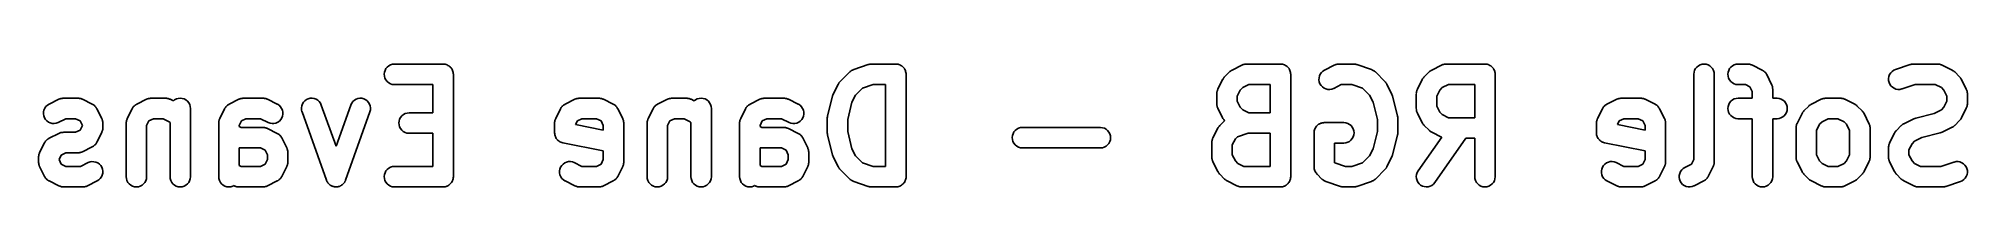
# Model space of a CAD drawing. Extents: x 3.624 to 4.367, y -4.522 to -4.474.
import ezdxf

# ---------------------------------------------------------------- set-up
doc = ezdxf.new("R2010")
doc.units = 0
doc.header["$MEASUREMENT"] = 0
doc.layers.add('BLACK', color=7, linetype='CONTINUOUS')

msp = doc.modelspace()

# ---------------------------------------------------------------- linework, layer by layer
at = {"layer": 'BLACK', "linetype": 'CONTINUOUS'}
for p, q in [((3.75758, -4.47841), (3.75766, -4.47765)), ((3.75765, -4.47918), (3.75758, -4.47841)), ((3.75766, -4.47765), (3.75789, -4.47691)), ((3.75789, -4.47691), (3.75826, -4.47624)), ((3.75826, -4.47624), (3.75875, -4.47565)), ((3.75875, -4.47565), (3.75934, -4.47516)), ((3.75934, -4.47516), (3.76002, -4.4748)), ((3.76002, -4.4748), (3.76076, -4.47458)), ((3.76076, -4.47458), (3.76152, -4.4745)), ((3.76152, -4.4745), (3.78027, -4.4745)), ((3.78027, -4.4745), (3.78029, -4.4745)), ((3.78029, -4.4745), (3.7803, -4.4745)), ((3.7803, -4.4745), (3.7803, -4.4745)), ((3.7803, -4.4745), (3.78032, -4.4745)), ((3.78032, -4.4745), (3.78069, -4.47454)), ((3.78069, -4.47454), (3.78106, -4.47458)), ((3.78106, -4.47458), (3.78107, -4.47459)), ((3.78107, -4.47459), (3.78109, -4.47459)), ((3.78109, -4.47459), (3.78144, -4.4747)), ((3.78144, -4.4747), (3.78179, -4.47481)), ((3.78179, -4.47481), (3.78181, -4.47482)), ((3.78181, -4.47482), (3.78182, -4.47482)), ((3.78182, -4.47482), (3.78214, -4.475)), ((3.78214, -4.475), (3.78247, -4.47518)), ((3.78247, -4.47518), (3.78248, -4.47519)), ((3.78248, -4.47519), (3.78249, -4.47519)), ((3.78249, -4.47519), (3.78278, -4.47543)), ((3.78278, -4.47543), (3.78306, -4.47567)), ((3.78306, -4.47567), (3.78307, -4.47568)), ((3.78307, -4.47568), (3.78308, -4.47569)), ((3.78308, -4.47569), (3.78331, -4.47597)), ((3.78331, -4.47597), (3.78355, -4.47626)), ((3.78355, -4.47626), (3.78355, -4.47627)), ((3.78355, -4.47627), (3.78356, -4.47628)), ((3.78356, -4.47628), (3.78373, -4.47661)), ((3.78373, -4.47661), (3.78391, -4.47694)), ((3.78391, -4.47694), (3.78391, -4.47695)), ((3.78391, -4.47695), (3.78392, -4.47697)), ((3.78392, -4.47697), (3.78402, -4.47732)), ((3.78402, -4.47732), (3.78413, -4.47768)), ((3.78413, -4.47768), (3.78413, -4.47769)), ((3.78413, -4.47769), (3.78414, -4.4777)), ((3.78414, -4.4777), (3.78417, -4.47807)), ((3.78417, -4.47807), (3.78421, -4.47844)), ((3.78421, -4.47844), (3.78421, -4.51781)), ((3.93309, -4.48128), (3.93684, -4.47753)), ((3.93684, -4.47753), (3.93688, -4.47749)), ((3.93688, -4.47749), (3.93697, -4.47742)), ((3.93697, -4.47742), (3.93705, -4.47734)), ((3.93705, -4.47734), (3.93727, -4.47718)), ((3.93727, -4.47718), (3.93748, -4.47701)), ((3.93748, -4.47701), (3.93758, -4.47696)), ((3.93758, -4.47696), (3.93768, -4.47689)), ((3.93768, -4.47689), (3.93792, -4.47678)), ((3.93792, -4.47678), (3.93816, -4.47666)), ((3.93816, -4.47666), (3.93827, -4.47663)), ((3.93827, -4.47663), (3.93838, -4.47658)), ((3.93838, -4.47658), (3.944, -4.47471)), ((3.944, -4.47471), (3.94405, -4.47469)), ((3.94405, -4.47469), (3.94427, -4.47464)), ((3.94427, -4.47464), (3.94448, -4.47458)), ((3.94448, -4.47458), (3.94465, -4.47456)), ((3.94465, -4.47456), (3.94481, -4.47453)), ((3.94481, -4.47453), (3.94503, -4.47452)), ((3.94503, -4.47452), (3.94525, -4.4745)), ((3.94525, -4.4745), (3.95462, -4.4745)), ((3.95462, -4.4745), (3.95465, -4.4745)), ((3.95465, -4.4745), (3.95465, -4.4745)), ((3.95465, -4.4745), (3.95465, -4.4745)), ((3.95465, -4.4745), (3.95468, -4.4745)), ((3.95468, -4.4745), (3.95504, -4.47454)), ((3.95504, -4.47454), (3.95541, -4.47458)), ((3.95541, -4.47458), (3.95543, -4.47459)), ((3.95543, -4.47459), (3.95544, -4.47459)), ((3.95544, -4.47459), (3.95579, -4.4747)), ((3.95579, -4.4747), (3.95615, -4.47481)), ((3.95615, -4.47481), (3.95616, -4.47482)), ((3.95616, -4.47482), (3.95617, -4.47482)), ((3.95617, -4.47482), (3.9565, -4.475)), ((3.9565, -4.475), (3.95682, -4.47518)), ((3.95682, -4.47518), (3.95683, -4.47519)), ((3.95683, -4.47519), (3.95685, -4.47519)), ((3.95685, -4.47519), (3.95713, -4.47543)), ((3.95713, -4.47543), (3.95741, -4.47567)), ((3.95741, -4.47567), (3.95742, -4.47568)), ((3.95742, -4.47568), (3.95743, -4.47569)), ((3.95743, -4.47569), (3.95767, -4.47597)), ((3.95767, -4.47597), (3.9579, -4.47626)), ((3.9579, -4.47626), (3.95791, -4.47627)), ((3.95791, -4.47627), (3.95792, -4.47628)), ((3.95792, -4.47628), (3.95809, -4.47661)), ((3.95809, -4.47661), (3.95826, -4.47694)), ((3.95826, -4.47694), (3.95827, -4.47695)), ((3.95827, -4.47695), (3.95827, -4.47697)), ((3.95827, -4.47697), (3.95838, -4.47732)), ((3.95838, -4.47732), (3.95848, -4.47768)), ((3.95848, -4.47768), (3.95848, -4.47769)), ((3.95848, -4.47769), (3.95849, -4.4777)), ((3.95849, -4.4777), (3.95852, -4.47807)), ((3.95852, -4.47807), (3.95856, -4.47844)), ((3.95856, -4.47844), (3.95856, -4.51781)), ((4.0812, -4.47941), (4.08307, -4.47753)), ((4.08307, -4.47753), (4.08311, -4.47749)), ((4.08311, -4.47749), (4.08328, -4.47735)), ((4.08328, -4.47735), (4.08344, -4.4772)), ((4.08344, -4.4772), (4.08358, -4.47712)), ((4.08358, -4.47712), (4.08371, -4.47701)), ((4.08371, -4.47701), (4.08391, -4.47691)), ((4.08391, -4.47691), (4.08409, -4.47679)), ((4.08409, -4.47679), (4.08784, -4.47492)), ((4.08784, -4.47492), (4.08789, -4.47489)), ((4.08789, -4.47489), (4.088, -4.47485)), ((4.088, -4.47485), (4.0881, -4.4748)), ((4.0881, -4.4748), (4.08836, -4.47472)), ((4.08836, -4.47472), (4.08861, -4.47463)), ((4.08861, -4.47463), (4.08873, -4.47461)), ((4.08873, -4.47461), (4.08884, -4.47458)), ((4.08884, -4.47458), (4.08911, -4.47455)), ((4.08911, -4.47455), (4.08937, -4.47451)), ((4.08937, -4.47451), (4.08949, -4.47451)), ((4.08949, -4.47451), (4.0896, -4.4745)), ((4.0896, -4.4745), (4.10273, -4.4745)), ((4.10273, -4.4745), (4.10275, -4.4745)), ((4.10275, -4.4745), (4.10276, -4.4745)), ((4.10276, -4.4745), (4.10276, -4.4745)), ((4.10276, -4.4745), (4.10278, -4.4745)), ((4.10278, -4.4745), (4.10315, -4.47454)), ((4.10315, -4.47454), (4.10352, -4.47458)), ((4.10352, -4.47458), (4.10353, -4.47459)), ((4.10353, -4.47459), (4.10355, -4.47459)), ((4.10355, -4.47459), (4.1039, -4.4747)), ((4.1039, -4.4747), (4.10425, -4.47481)), ((4.10425, -4.47481), (4.10427, -4.47482)), ((4.10427, -4.47482), (4.10428, -4.47482)), ((4.10428, -4.47482), (4.1046, -4.475)), ((4.1046, -4.475), (4.10493, -4.47518)), ((4.10493, -4.47518), (4.10494, -4.47519)), ((4.10494, -4.47519), (4.10495, -4.47519)), ((4.10495, -4.47519), (4.10524, -4.47543)), ((4.10524, -4.47543), (4.10552, -4.47567)), ((4.10552, -4.47567), (4.10553, -4.47568)), ((4.10553, -4.47568), (4.10554, -4.47569)), ((4.10554, -4.47569), (4.10577, -4.47597)), ((4.10577, -4.47597), (4.10601, -4.47626)), ((4.10601, -4.47626), (4.10601, -4.47627)), ((4.10601, -4.47627), (4.10602, -4.47628)), ((4.10602, -4.47628), (4.10619, -4.47661)), ((4.10619, -4.47661), (4.10637, -4.47694)), ((4.10637, -4.47694), (4.10637, -4.47695)), ((4.10637, -4.47695), (4.10638, -4.47697)), ((4.10638, -4.47697), (4.10648, -4.47732)), ((4.10648, -4.47732), (4.10659, -4.47768)), ((4.10659, -4.47768), (4.10659, -4.47769)), ((4.10659, -4.47769), (4.1066, -4.4777)), ((4.1066, -4.4777), (4.10663, -4.47807)), ((4.10663, -4.47807), (4.10666, -4.47844)), ((4.10666, -4.47844), (4.10666, -4.51781)), ((4.11774, -4.47906), (4.11806, -4.47836)), ((4.11806, -4.47836), (4.11851, -4.47773)), ((4.11851, -4.47773), (4.11906, -4.4772)), ((4.11906, -4.4772), (4.11971, -4.47679)), ((4.11971, -4.47679), (4.12346, -4.47492)), ((4.12346, -4.47492), (4.12351, -4.47489)), ((4.12351, -4.47489), (4.12362, -4.47485)), ((4.12362, -4.47485), (4.12372, -4.4748)), ((4.12372, -4.4748), (4.12398, -4.47472)), ((4.12398, -4.47472), (4.12423, -4.47463)), ((4.12423, -4.47463), (4.12435, -4.47461)), ((4.12435, -4.47461), (4.12446, -4.47458)), ((4.12446, -4.47458), (4.12473, -4.47455)), ((4.12473, -4.47455), (4.12499, -4.47451)), ((4.12499, -4.47451), (4.12511, -4.47451)), ((4.12511, -4.47451), (4.12522, -4.4745)), ((4.12522, -4.4745), (4.13085, -4.4745)), ((4.13085, -4.4745), (4.1309, -4.4745)), ((4.1309, -4.4745), (4.13112, -4.47453)), ((4.13112, -4.47453), (4.13135, -4.47453)), ((4.13135, -4.47453), (4.1315, -4.47457)), ((4.1315, -4.47457), (4.13167, -4.47459)), ((4.13167, -4.47459), (4.13188, -4.47466)), ((4.13188, -4.47466), (4.13209, -4.47471)), ((4.13209, -4.47471), (4.13772, -4.47658)), ((4.13772, -4.47658), (4.13777, -4.4766)), ((4.13777, -4.4766), (4.13788, -4.47665)), ((4.13788, -4.47665), (4.13799, -4.47668)), ((4.13799, -4.47668), (4.13822, -4.47681)), ((4.13822, -4.47681), (4.13847, -4.47692)), ((4.13847, -4.47692), (4.13856, -4.47699)), ((4.13856, -4.47699), (4.13866, -4.47704)), ((4.13866, -4.47704), (4.13887, -4.47721)), ((4.13887, -4.47721), (4.13909, -4.47737)), ((4.13909, -4.47737), (4.13917, -4.47746)), ((4.13917, -4.47746), (4.13926, -4.47753)), ((4.13926, -4.47753), (4.14301, -4.48128)), ((4.15806, -4.47941), (4.15994, -4.47753)), ((4.15994, -4.47753), (4.15998, -4.47749)), ((4.15998, -4.47749), (4.16015, -4.47735)), ((4.16015, -4.47735), (4.16031, -4.4772)), ((4.16031, -4.4772), (4.16045, -4.47712)), ((4.16045, -4.47712), (4.16058, -4.47701)), ((4.16058, -4.47701), (4.16077, -4.47691)), ((4.16077, -4.47691), (4.16096, -4.47679)), ((4.16096, -4.47679), (4.16471, -4.47492)), ((4.16471, -4.47492), (4.16476, -4.47489)), ((4.16476, -4.47489), (4.16487, -4.47485)), ((4.16487, -4.47485), (4.16497, -4.4748)), ((4.16497, -4.4748), (4.16523, -4.47472)), ((4.16523, -4.47472), (4.16548, -4.47463)), ((4.16548, -4.47463), (4.16559, -4.47461)), ((4.16559, -4.47461), (4.16571, -4.47458)), ((4.16571, -4.47458), (4.16597, -4.47455)), ((4.16597, -4.47455), (4.16624, -4.47451)), ((4.16624, -4.47451), (4.16635, -4.47451)), ((4.16635, -4.47451), (4.16647, -4.4745)), ((4.16647, -4.4745), (4.18147, -4.4745)), ((4.18147, -4.4745), (4.18149, -4.4745)), ((4.18149, -4.4745), (4.1815, -4.4745)), ((4.1815, -4.4745), (4.1815, -4.4745)), ((4.1815, -4.4745), (4.18152, -4.4745)), ((4.18152, -4.4745), (4.18189, -4.47454)), ((4.18189, -4.47454), (4.18226, -4.47458)), ((4.18226, -4.47458), (4.18227, -4.47459)), ((4.18227, -4.47459), (4.18229, -4.47459)), ((4.18229, -4.47459), (4.18264, -4.4747)), ((4.18264, -4.4747), (4.18299, -4.47481)), ((4.18299, -4.47481), (4.18301, -4.47482)), ((4.18301, -4.47482), (4.18302, -4.47482)), ((4.18302, -4.47482), (4.18334, -4.475)), ((4.18334, -4.475), (4.18367, -4.47518)), ((4.18367, -4.47518), (4.18368, -4.47519)), ((4.18368, -4.47519), (4.18369, -4.47519)), ((4.18369, -4.47519), (4.18398, -4.47543)), ((4.18398, -4.47543), (4.18426, -4.47567)), ((4.18426, -4.47567), (4.18427, -4.47568)), ((4.18427, -4.47568), (4.18428, -4.47569)), ((4.18428, -4.47569), (4.18451, -4.47597)), ((4.18451, -4.47597), (4.18475, -4.47626)), ((4.18475, -4.47626), (4.18475, -4.47627)), ((4.18475, -4.47627), (4.18476, -4.47628)), ((4.18476, -4.47628), (4.18493, -4.47661)), ((4.18493, -4.47661), (4.18511, -4.47694)), ((4.18511, -4.47694), (4.18511, -4.47695)), ((4.18511, -4.47695), (4.18512, -4.47697)), ((4.18512, -4.47697), (4.18522, -4.47732)), ((4.18522, -4.47732), (4.18533, -4.47768)), ((4.18533, -4.47768), (4.18533, -4.47769)), ((4.18533, -4.47769), (4.18534, -4.4777)), ((4.18534, -4.4777), (4.18537, -4.47807)), ((4.18537, -4.47807), (4.1854, -4.47844)), ((4.1854, -4.47844), (4.1854, -4.51781)), ((4.2619, -4.47839), (4.26198, -4.47762)), ((4.2619, -4.47844), (4.2619, -4.47839)), ((4.2619, -4.51126), (4.2619, -4.47844)), ((4.26198, -4.47762), (4.26221, -4.47689)), ((4.26221, -4.47689), (4.26258, -4.47622)), ((4.26258, -4.47622), (4.26308, -4.47563)), ((4.26308, -4.47563), (4.26368, -4.47515)), ((4.26368, -4.47515), (4.26436, -4.47479)), ((4.26436, -4.47479), (4.26509, -4.47457)), ((4.26509, -4.47457), (4.26586, -4.4745)), ((4.26586, -4.4745), (4.26662, -4.47458)), ((4.26662, -4.47458), (4.26736, -4.47481)), ((4.26736, -4.47481), (4.26803, -4.47518)), ((4.26803, -4.47518), (4.26863, -4.47567)), ((4.26863, -4.47567), (4.26911, -4.47626)), ((4.26911, -4.47626), (4.26947, -4.47694)), ((4.26947, -4.47694), (4.26969, -4.47768)), ((4.26969, -4.47768), (4.26977, -4.47844)), ((4.26977, -4.47844), (4.26977, -4.51219)), ((4.27502, -4.47841), (4.2751, -4.47765)), ((4.27509, -4.47918), (4.27502, -4.47841)), ((4.2751, -4.47765), (4.27533, -4.47691)), ((4.27533, -4.47691), (4.27569, -4.47624)), ((4.27569, -4.47624), (4.27618, -4.47565)), ((4.27618, -4.47565), (4.27678, -4.47516)), ((4.27678, -4.47516), (4.27746, -4.4748)), ((4.27746, -4.4748), (4.27819, -4.47458)), ((4.27819, -4.47458), (4.27896, -4.4745)), ((4.27896, -4.4745), (4.28271, -4.4745)), ((4.28271, -4.4745), (4.28276, -4.4745)), ((4.28276, -4.4745), (4.28288, -4.47452)), ((4.28288, -4.47452), (4.28299, -4.47451)), ((4.28299, -4.47451), (4.28326, -4.47456)), ((4.28326, -4.47456), (4.28352, -4.47459)), ((4.28352, -4.47459), (4.28363, -4.47462)), ((4.28363, -4.47462), (4.28375, -4.47464)), ((4.28375, -4.47464), (4.284, -4.47474)), ((4.284, -4.47474), (4.28426, -4.47482)), ((4.28426, -4.47482), (4.28436, -4.47488)), ((4.28436, -4.47488), (4.28447, -4.47492)), ((4.28447, -4.47492), (4.28822, -4.47679)), ((4.28822, -4.47679), (4.28826, -4.47682)), ((4.28826, -4.47682), (4.28834, -4.47686)), ((4.28834, -4.47686), (4.28841, -4.4769)), ((4.28841, -4.4769), (4.28866, -4.47707)), ((4.28866, -4.47707), (4.28891, -4.47724)), ((4.28891, -4.47724), (4.28897, -4.4773)), ((4.28897, -4.4773), (4.28904, -4.47735)), ((4.28904, -4.47735), (4.28925, -4.47756)), ((4.28925, -4.47756), (4.28946, -4.47777)), ((4.28946, -4.47777), (4.28951, -4.47784)), ((4.28951, -4.47784), (4.28957, -4.4779)), ((4.28957, -4.4779), (4.28973, -4.47816)), ((4.28973, -4.47816), (4.2899, -4.4784)), ((4.2899, -4.4784), (4.28993, -4.47848)), ((4.28993, -4.47848), (4.28998, -4.47855)), ((4.28998, -4.47855), (4.29185, -4.4823)), ((4.33703, -4.47926), (4.33731, -4.47854)), ((4.33731, -4.47854), (4.33772, -4.47789)), ((4.33772, -4.47789), (4.33825, -4.47734)), ((4.33825, -4.47734), (4.33888, -4.47689)), ((4.33888, -4.47689), (4.33958, -4.47658)), ((4.33958, -4.47658), (4.3452, -4.47471)), ((4.3452, -4.47471), (4.34525, -4.47469)), ((4.34525, -4.47469), (4.34547, -4.47464)), ((4.34547, -4.47464), (4.34568, -4.47458)), ((4.34568, -4.47458), (4.34585, -4.47456)), ((4.34585, -4.47456), (4.34601, -4.47453)), ((4.34601, -4.47453), (4.34623, -4.47452)), ((4.34623, -4.47452), (4.34645, -4.4745)), ((4.34645, -4.4745), (4.35582, -4.4745)), ((4.35582, -4.4745), (4.35588, -4.4745)), ((4.35588, -4.4745), (4.35599, -4.47452)), ((4.35599, -4.47452), (4.35611, -4.47451)), ((4.35611, -4.47451), (4.35637, -4.47456)), ((4.35637, -4.47456), (4.35664, -4.47459)), ((4.35664, -4.47459), (4.35675, -4.47462)), ((4.35675, -4.47462), (4.35686, -4.47464)), ((4.35686, -4.47464), (4.35712, -4.47474)), ((4.35712, -4.47474), (4.35737, -4.47482)), ((4.35737, -4.47482), (4.35747, -4.47488)), ((4.35747, -4.47488), (4.35758, -4.47492)), ((4.35758, -4.47492), (4.36133, -4.47679)), ((4.36133, -4.47679), (4.36138, -4.47682)), ((4.36138, -4.47682), (4.36157, -4.47694)), ((4.36157, -4.47694), (4.36176, -4.47704)), ((4.36176, -4.47704), (4.36189, -4.47715)), ((4.36189, -4.47715), (4.36203, -4.47724)), ((4.36203, -4.47724), (4.36218, -4.47739)), ((4.36218, -4.47739), (4.36235, -4.47753)), ((4.36235, -4.47753), (4.36423, -4.47941)), ((3.75787, -4.47992), (3.75765, -4.47918)), ((3.75823, -4.4806), (3.75787, -4.47992)), ((3.75871, -4.48119), (3.75823, -4.4806)), ((3.7593, -4.48169), (3.75871, -4.48119)), ((3.75997, -4.48206), (3.7593, -4.48169)), ((3.7607, -4.48229), (3.75997, -4.48206)), ((3.76147, -4.48238), (3.7607, -4.48229)), ((3.76152, -4.48238), (3.76147, -4.48238)), ((3.77633, -4.48238), (3.76152, -4.48238)), ((3.77633, -4.49325), (3.77633, -4.48238)), ((3.93033, -4.48643), (3.93046, -4.48609)), ((3.93046, -4.48609), (3.93047, -4.48607)), ((3.93047, -4.48607), (3.93048, -4.48605)), ((3.93048, -4.48605), (3.93235, -4.4823)), ((3.93235, -4.4823), (3.93238, -4.48225)), ((3.93238, -4.48225), (3.9325, -4.48207)), ((3.9325, -4.48207), (3.9326, -4.48187)), ((3.9326, -4.48187), (3.93271, -4.48175)), ((3.93271, -4.48175), (3.9328, -4.48161)), ((3.9328, -4.48161), (3.93295, -4.48145)), ((3.93295, -4.48145), (3.93309, -4.48128)), ((3.94175, -4.48376), (3.93911, -4.4864)), ((3.94589, -4.48238), (3.94175, -4.48376)), ((3.95068, -4.48238), (3.94589, -4.48238)), ((3.95068, -4.51387), (3.95068, -4.48238)), ((4.07817, -4.48588), (4.07818, -4.48577)), ((4.07817, -4.48594), (4.07817, -4.48588)), ((4.07817, -4.48969), (4.07817, -4.48594)), ((4.07818, -4.48565), (4.07822, -4.48539)), ((4.07818, -4.48577), (4.07818, -4.48565)), ((4.07822, -4.48539), (4.07825, -4.48512)), ((4.07825, -4.48512), (4.07829, -4.48501)), ((4.07829, -4.48501), (4.07831, -4.4849)), ((4.07831, -4.4849), (4.07841, -4.48464)), ((4.07841, -4.48464), (4.07849, -4.48439)), ((4.07849, -4.48439), (4.07854, -4.48429)), ((4.07854, -4.48429), (4.07858, -4.48418)), ((4.07858, -4.48418), (4.08046, -4.48043)), ((4.08046, -4.48043), (4.08048, -4.48038)), ((4.08048, -4.48038), (4.0806, -4.48019)), ((4.0806, -4.48019), (4.08071, -4.48)), ((4.08071, -4.48), (4.08081, -4.47987)), ((4.08081, -4.47987), (4.0809, -4.47974)), ((4.0809, -4.47974), (4.08106, -4.47958)), ((4.08106, -4.47958), (4.0812, -4.47941)), ((4.08722, -4.48452), (4.08604, -4.48687)), ((4.08819, -4.48355), (4.08722, -4.48452)), ((4.09053, -4.48238), (4.08819, -4.48355)), ((4.09879, -4.48238), (4.09053, -4.48238)), ((4.09879, -4.49325), (4.09879, -4.48238)), ((4.11755, -4.48057), (4.11757, -4.47981)), ((4.11767, -4.48133), (4.11755, -4.48057)), ((4.11757, -4.47981), (4.11774, -4.47906)), ((4.11794, -4.48205), (4.11767, -4.48133)), ((4.11835, -4.4827), (4.11794, -4.48205)), ((4.11887, -4.48327), (4.11835, -4.4827)), ((4.11949, -4.48372), (4.11887, -4.48327)), ((4.12019, -4.48404), (4.11949, -4.48372)), ((4.12094, -4.48422), (4.12019, -4.48404)), ((4.12171, -4.48425), (4.12094, -4.48422)), ((4.12247, -4.48413), (4.12171, -4.48425)), ((4.12319, -4.48386), (4.12247, -4.48413)), ((4.12324, -4.48384), (4.12319, -4.48386)), ((4.12615, -4.48238), (4.12324, -4.48384)), ((4.13021, -4.48238), (4.12615, -4.48238)), ((4.13435, -4.48376), (4.13021, -4.48238)), ((4.13699, -4.4864), (4.13435, -4.48376)), ((4.14301, -4.48128), (4.14305, -4.48132)), ((4.14305, -4.48132), (4.14318, -4.48149)), ((4.14318, -4.48149), (4.14334, -4.48165)), ((4.14334, -4.48165), (4.14342, -4.48179)), ((4.14342, -4.48179), (4.14352, -4.48192)), ((4.14352, -4.48192), (4.14363, -4.48212)), ((4.14363, -4.48212), (4.14374, -4.4823)), ((4.14374, -4.4823), (4.14562, -4.48605)), ((4.14562, -4.48605), (4.14564, -4.4861)), ((4.14564, -4.4861), (4.14565, -4.48612)), ((4.14565, -4.48612), (4.14566, -4.48614)), ((4.14566, -4.48614), (4.14578, -4.48648)), ((4.15503, -4.48588), (4.15505, -4.48577)), ((4.15503, -4.48594), (4.15503, -4.48588)), ((4.15503, -4.49156), (4.15503, -4.48594)), ((4.15504, -4.48565), (4.15509, -4.48539)), ((4.15505, -4.48577), (4.15504, -4.48565)), ((4.15509, -4.48539), (4.15512, -4.48512)), ((4.15512, -4.48512), (4.15515, -4.48501)), ((4.15515, -4.48501), (4.15517, -4.4849)), ((4.15517, -4.4849), (4.15527, -4.48464)), ((4.15527, -4.48464), (4.15535, -4.48439)), ((4.15535, -4.48439), (4.15541, -4.48429)), ((4.15541, -4.48429), (4.15545, -4.48418)), ((4.15545, -4.48418), (4.15732, -4.48043)), ((4.15732, -4.48043), (4.15735, -4.48038)), ((4.15735, -4.48038), (4.15747, -4.48019)), ((4.15747, -4.48019), (4.15757, -4.48)), ((4.15757, -4.48), (4.15768, -4.47987)), ((4.15768, -4.47987), (4.15777, -4.47974)), ((4.15777, -4.47974), (4.15792, -4.47958)), ((4.15792, -4.47958), (4.15806, -4.47941)), ((4.16408, -4.48452), (4.16291, -4.48687)), ((4.16505, -4.48355), (4.16408, -4.48452)), ((4.1674, -4.48238), (4.16505, -4.48355)), ((4.17753, -4.48238), (4.1674, -4.48238)), ((4.17753, -4.49513), (4.17753, -4.48238)), ((4.27531, -4.47992), (4.27509, -4.47918)), ((4.27566, -4.4806), (4.27531, -4.47992)), ((4.27614, -4.48119), (4.27566, -4.4806)), ((4.27673, -4.48169), (4.27614, -4.48119)), ((4.2774, -4.48206), (4.27673, -4.48169)), ((4.27814, -4.48229), (4.2774, -4.48206)), ((4.2789, -4.48238), (4.27814, -4.48229)), ((4.27896, -4.48238), (4.2789, -4.48238)), ((4.28178, -4.48238), (4.27896, -4.48238)), ((4.28352, -4.48325), (4.28178, -4.48238)), ((4.28439, -4.48499), (4.28352, -4.48325)), ((4.28439, -4.48763), (4.28439, -4.48499)), ((4.29185, -4.4823), (4.29188, -4.48235)), ((4.29188, -4.48235), (4.29192, -4.48246)), ((4.29192, -4.48246), (4.29197, -4.48256)), ((4.29197, -4.48256), (4.29205, -4.48282)), ((4.29205, -4.48282), (4.29214, -4.48307)), ((4.29214, -4.48307), (4.29216, -4.48319)), ((4.29216, -4.48319), (4.29219, -4.4833)), ((4.29219, -4.4833), (4.29222, -4.48357)), ((4.29222, -4.48357), (4.29226, -4.48383)), ((4.29226, -4.48383), (4.29226, -4.48395)), ((4.29226, -4.48395), (4.29227, -4.48406)), ((4.29227, -4.48406), (4.29227, -4.48763)), ((4.3369, -4.48002), (4.33703, -4.47926)), ((4.33691, -4.48078), (4.3369, -4.48002)), ((4.33708, -4.48153), (4.33691, -4.48078)), ((4.33739, -4.48224), (4.33708, -4.48153)), ((4.33783, -4.48287), (4.33739, -4.48224)), ((4.33838, -4.4834), (4.33783, -4.48287)), ((4.33903, -4.48382), (4.33838, -4.4834)), ((4.33974, -4.4841), (4.33903, -4.48382)), ((4.3405, -4.48424), (4.33974, -4.4841)), ((4.34126, -4.48423), (4.3405, -4.48424)), ((4.34202, -4.48407), (4.34126, -4.48423)), ((4.34207, -4.48405), (4.34202, -4.48407)), ((4.34709, -4.48238), (4.34207, -4.48405)), ((4.35489, -4.48238), (4.34709, -4.48238)), ((4.35724, -4.48355), (4.35489, -4.48238)), ((4.35821, -4.48452), (4.35724, -4.48355)), ((4.35938, -4.48687), (4.35821, -4.48452)), ((4.36423, -4.47941), (4.36427, -4.47944)), ((4.36427, -4.47944), (4.36441, -4.47962)), ((4.36441, -4.47962), (4.36456, -4.47978)), ((4.36456, -4.47978), (4.36465, -4.47992)), ((4.36465, -4.47992), (4.36475, -4.48005)), ((4.36475, -4.48005), (4.36485, -4.48024)), ((4.36485, -4.48024), (4.36497, -4.48043)), ((4.36497, -4.48043), (4.36684, -4.48418)), ((4.36684, -4.48418), (4.36687, -4.48423)), ((4.36687, -4.48423), (4.36691, -4.48434)), ((4.36691, -4.48434), (4.36696, -4.48444)), ((4.36696, -4.48444), (4.36704, -4.4847)), ((4.36704, -4.4847), (4.36713, -4.48495)), ((4.36713, -4.48495), (4.36715, -4.48506)), ((4.36715, -4.48506), (4.36718, -4.48517)), ((4.36718, -4.48517), (4.36721, -4.48544)), ((4.36721, -4.48544), (4.36725, -4.48571)), ((4.36725, -4.48571), (4.36725, -4.48582)), ((4.36725, -4.48582), (4.36726, -4.48594)), ((4.36726, -4.48594), (4.36726, -4.48969)), ((3.62636, -4.4937), (3.62638, -4.49293)), ((3.62648, -4.49445), (3.62636, -4.4937)), ((3.62638, -4.49293), (3.62656, -4.49218)), ((3.62656, -4.49218), (3.62687, -4.49148)), ((3.62687, -4.49148), (3.62732, -4.49085)), ((3.62732, -4.49085), (3.62788, -4.49033)), ((3.62788, -4.49033), (3.62853, -4.48992)), ((3.62853, -4.48992), (3.63228, -4.48804)), ((3.63228, -4.48804), (3.63232, -4.48802)), ((3.63232, -4.48802), (3.63243, -4.48798)), ((3.63243, -4.48798), (3.63254, -4.48792)), ((3.63254, -4.48792), (3.63279, -4.48785)), ((3.63279, -4.48785), (3.63305, -4.48775)), ((3.63305, -4.48775), (3.63316, -4.48774)), ((3.63316, -4.48774), (3.63327, -4.4877)), ((3.63327, -4.4877), (3.63354, -4.48768)), ((3.63354, -4.48768), (3.63381, -4.48763)), ((3.63381, -4.48763), (3.63392, -4.48764)), ((3.63392, -4.48764), (3.63404, -4.48763)), ((3.63404, -4.48763), (3.63966, -4.48763)), ((3.63966, -4.48763), (3.63972, -4.48763)), ((3.63972, -4.48763), (3.63983, -4.48764)), ((3.63983, -4.48764), (3.63995, -4.48764)), ((3.63995, -4.48764), (3.64021, -4.48768)), ((3.64021, -4.48768), (3.64048, -4.48771)), ((3.64048, -4.48771), (3.64059, -4.48775)), ((3.64059, -4.48775), (3.6407, -4.48777)), ((3.6407, -4.48777), (3.64096, -4.48786)), ((3.64096, -4.48786), (3.64121, -4.48794)), ((3.64121, -4.48794), (3.64131, -4.488)), ((3.64131, -4.488), (3.64142, -4.48804)), ((3.64142, -4.48804), (3.64517, -4.48992)), ((3.64517, -4.48992), (3.64522, -4.48994)), ((3.64522, -4.48994), (3.64529, -4.48999)), ((3.64529, -4.48999), (3.64537, -4.49002)), ((3.64537, -4.49002), (3.64561, -4.4902)), ((3.64561, -4.4902), (3.64586, -4.49036)), ((3.64586, -4.49036), (3.64593, -4.49042)), ((3.64593, -4.49042), (3.64599, -4.49047)), ((3.64599, -4.49047), (3.6462, -4.49069)), ((3.6462, -4.49069), (3.64642, -4.4909)), ((3.64642, -4.4909), (3.64646, -4.49097)), ((3.64646, -4.49097), (3.64652, -4.49103)), ((3.64652, -4.49103), (3.64668, -4.49128)), ((3.64668, -4.49128), (3.64685, -4.49153)), ((3.64685, -4.49153), (3.64689, -4.49161)), ((3.64689, -4.49161), (3.64693, -4.49168)), ((3.64693, -4.49168), (3.64881, -4.49543)), ((3.65864, -4.49543), (3.66051, -4.49168)), ((3.66051, -4.49168), (3.66054, -4.49163)), ((3.66054, -4.49163), (3.66058, -4.49156)), ((3.66058, -4.49156), (3.66062, -4.49148)), ((3.66062, -4.49148), (3.66079, -4.49124)), ((3.66079, -4.49124), (3.66095, -4.49098)), ((3.66095, -4.49098), (3.66101, -4.49092)), ((3.66101, -4.49092), (3.66106, -4.49085)), ((3.66106, -4.49085), (3.66128, -4.49065)), ((3.66128, -4.49065), (3.66149, -4.49043)), ((3.66149, -4.49043), (3.66156, -4.49038)), ((3.66156, -4.49038), (3.66162, -4.49033)), ((3.66162, -4.49033), (3.66188, -4.49017)), ((3.66188, -4.49017), (3.66212, -4.49)), ((3.66212, -4.49), (3.6622, -4.48996)), ((3.6622, -4.48996), (3.66227, -4.48992)), ((3.66227, -4.48992), (3.66602, -4.48804)), ((3.66602, -4.48804), (3.66607, -4.48802)), ((3.66607, -4.48802), (3.66618, -4.48798)), ((3.66618, -4.48798), (3.66628, -4.48792)), ((3.66628, -4.48792), (3.66654, -4.48785)), ((3.66654, -4.48785), (3.66679, -4.48775)), ((3.66679, -4.48775), (3.66691, -4.48774)), ((3.66691, -4.48774), (3.66702, -4.4877)), ((3.66702, -4.4877), (3.66729, -4.48768)), ((3.66729, -4.48768), (3.66755, -4.48763)), ((3.66755, -4.48763), (3.66767, -4.48764)), ((3.66767, -4.48764), (3.66778, -4.48763)), ((3.66778, -4.48763), (3.67341, -4.48763)), ((3.67341, -4.48763), (3.67346, -4.48763)), ((3.67346, -4.48763), (3.67358, -4.48764)), ((3.67358, -4.48764), (3.67369, -4.48764)), ((3.67369, -4.48764), (3.67396, -4.48768)), ((3.67396, -4.48768), (3.67422, -4.48771)), ((3.67422, -4.48771), (3.67434, -4.48775)), ((3.67434, -4.48775), (3.67445, -4.48777)), ((3.67445, -4.48777), (3.6747, -4.48786)), ((3.6747, -4.48786), (3.67496, -4.48794)), ((3.67496, -4.48794), (3.67506, -4.488)), ((3.67506, -4.488), (3.67517, -4.48804)), ((3.67517, -4.48804), (3.67639, -4.48866)), ((3.67639, -4.48866), (3.67687, -4.48827)), ((3.67687, -4.48827), (3.67756, -4.48791)), ((3.67756, -4.48791), (3.67829, -4.4877)), ((3.67829, -4.4877), (3.67906, -4.48763)), ((3.67906, -4.48763), (3.67982, -4.48771)), ((3.67982, -4.48771), (3.68056, -4.48793)), ((3.68056, -4.48793), (3.68123, -4.4883)), ((3.68123, -4.4883), (3.68182, -4.48879)), ((3.68182, -4.48879), (3.68231, -4.48938)), ((3.68231, -4.48938), (3.68267, -4.49006)), ((3.68267, -4.49006), (3.68289, -4.4908)), ((3.68289, -4.4908), (3.68297, -4.49156)), ((3.68297, -4.49156), (3.68297, -4.51781)), ((3.69426, -4.49543), (3.69613, -4.49168)), ((3.69613, -4.49168), (3.69616, -4.49163)), ((3.69616, -4.49163), (3.6962, -4.49156)), ((3.6962, -4.49156), (3.69624, -4.49148)), ((3.69624, -4.49148), (3.69641, -4.49124)), ((3.69641, -4.49124), (3.69657, -4.49098)), ((3.69657, -4.49098), (3.69663, -4.49092)), ((3.69663, -4.49092), (3.69668, -4.49085)), ((3.69668, -4.49085), (3.6969, -4.49065)), ((3.6969, -4.49065), (3.69711, -4.49043)), ((3.69711, -4.49043), (3.69718, -4.49038)), ((3.69718, -4.49038), (3.69724, -4.49033)), ((3.69724, -4.49033), (3.6975, -4.49017)), ((3.6975, -4.49017), (3.69774, -4.49)), ((3.69774, -4.49), (3.69782, -4.48996)), ((3.69782, -4.48996), (3.69789, -4.48992)), ((3.69789, -4.48992), (3.70164, -4.48804)), ((3.70164, -4.48804), (3.70169, -4.48802)), ((3.70169, -4.48802), (3.7018, -4.48798)), ((3.7018, -4.48798), (3.7019, -4.48792)), ((3.7019, -4.48792), (3.70216, -4.48785)), ((3.70216, -4.48785), (3.70241, -4.48775)), ((3.70241, -4.48775), (3.70253, -4.48774)), ((3.70253, -4.48774), (3.70264, -4.4877)), ((3.70264, -4.4877), (3.70291, -4.48768)), ((3.70291, -4.48768), (3.70317, -4.48763)), ((3.70317, -4.48763), (3.70329, -4.48764)), ((3.70329, -4.48764), (3.7034, -4.48763)), ((3.7034, -4.48763), (3.7109, -4.48763)), ((3.7109, -4.48763), (3.71096, -4.48763)), ((3.71096, -4.48763), (3.71107, -4.48764)), ((3.71107, -4.48764), (3.71119, -4.48764)), ((3.71119, -4.48764), (3.71145, -4.48768)), ((3.71145, -4.48768), (3.71172, -4.48771)), ((3.71172, -4.48771), (3.71183, -4.48775)), ((3.71183, -4.48775), (3.71194, -4.48777)), ((3.71194, -4.48777), (3.7122, -4.48786)), ((3.7122, -4.48786), (3.71245, -4.48794)), ((3.71245, -4.48794), (3.71255, -4.488)), ((3.71255, -4.488), (3.71266, -4.48804)), ((3.71266, -4.48804), (3.71641, -4.48992)), ((3.71641, -4.48992), (3.71646, -4.48994)), ((3.71646, -4.48994), (3.71711, -4.49036)), ((3.71711, -4.49036), (3.71766, -4.4909)), ((3.71766, -4.4909), (3.71809, -4.49153)), ((3.71809, -4.49153), (3.7184, -4.49223)), ((3.7184, -4.49223), (3.71856, -4.49298)), ((3.71858, -4.49375), (3.71844, -4.49451)), ((3.71856, -4.49298), (3.71858, -4.49375)), ((3.72572, -4.49132), (3.72584, -4.49056)), ((3.72575, -4.49209), (3.72572, -4.49132)), ((3.72592, -4.49284), (3.72575, -4.49209)), ((3.72584, -4.49056), (3.72611, -4.48984)), ((3.72594, -4.49289), (3.72592, -4.49284)), ((3.73532, -4.51913), (3.72594, -4.49289)), ((3.72611, -4.48984), (3.72651, -4.48919)), ((3.72651, -4.48919), (3.72703, -4.48862)), ((3.72703, -4.48862), (3.72765, -4.48817)), ((3.72765, -4.48817), (3.72835, -4.48785)), ((3.72835, -4.48785), (3.7291, -4.48767)), ((3.7291, -4.48767), (3.72987, -4.48763)), ((3.72987, -4.48763), (3.73062, -4.48775)), ((3.73062, -4.48775), (3.73135, -4.48801)), ((3.73135, -4.48801), (3.732, -4.48841)), ((3.732, -4.48841), (3.73257, -4.48893)), ((3.73257, -4.48893), (3.73303, -4.48954)), ((3.73303, -4.48954), (3.73336, -4.49024)), ((3.73336, -4.49024), (3.73902, -4.5061)), ((3.73902, -4.5061), (3.74469, -4.49024)), ((3.7521, -4.49289), (3.74273, -4.51913)), ((3.74469, -4.49024), (3.74471, -4.49019)), ((3.74471, -4.49019), (3.74505, -4.4895)), ((3.74505, -4.4895), (3.74551, -4.48889)), ((3.74551, -4.48889), (3.74609, -4.48838)), ((3.74609, -4.48838), (3.74675, -4.48799)), ((3.74675, -4.48799), (3.74747, -4.48774)), ((3.74747, -4.48774), (3.74824, -4.48763)), ((3.74824, -4.48763), (3.749, -4.48767)), ((3.749, -4.48767), (3.74975, -4.48787)), ((3.74975, -4.48787), (3.75044, -4.4882)), ((3.75044, -4.4882), (3.75105, -4.48866)), ((3.75105, -4.48866), (3.75157, -4.48923)), ((3.75157, -4.48923), (3.75196, -4.48989)), ((3.75196, -4.48989), (3.75222, -4.49061)), ((3.75229, -4.49214), (3.7521, -4.49289)), ((3.75222, -4.49061), (3.75233, -4.49137)), ((3.75233, -4.49137), (3.75229, -4.49214)), ((3.76497, -4.49391), (3.76564, -4.49355)), ((3.76564, -4.49355), (3.76638, -4.49333)), ((3.76638, -4.49333), (3.76714, -4.49325)), ((3.76714, -4.49325), (3.77633, -4.49325)), ((3.82362, -4.49543), (3.82549, -4.49168)), ((3.82549, -4.49168), (3.82552, -4.49163)), ((3.82552, -4.49163), (3.82556, -4.49156)), ((3.82556, -4.49156), (3.8256, -4.49148)), ((3.8256, -4.49148), (3.82577, -4.49124)), ((3.82577, -4.49124), (3.82593, -4.49098)), ((3.82593, -4.49098), (3.82599, -4.49092)), ((3.82599, -4.49092), (3.82604, -4.49085)), ((3.82604, -4.49085), (3.82626, -4.49065)), ((3.82626, -4.49065), (3.82647, -4.49043)), ((3.82647, -4.49043), (3.82654, -4.49038)), ((3.82654, -4.49038), (3.8266, -4.49033)), ((3.8266, -4.49033), (3.82686, -4.49017)), ((3.82686, -4.49017), (3.8271, -4.49)), ((3.8271, -4.49), (3.82718, -4.48996)), ((3.82718, -4.48996), (3.82725, -4.48992)), ((3.82725, -4.48992), (3.831, -4.48804)), ((3.831, -4.48804), (3.83105, -4.48802)), ((3.83105, -4.48802), (3.83116, -4.48798)), ((3.83116, -4.48798), (3.83126, -4.48792)), ((3.83126, -4.48792), (3.83152, -4.48785)), ((3.83152, -4.48785), (3.83177, -4.48775)), ((3.83177, -4.48775), (3.83189, -4.48774)), ((3.83189, -4.48774), (3.832, -4.4877)), ((3.832, -4.4877), (3.83226, -4.48768)), ((3.83226, -4.48768), (3.83253, -4.48763)), ((3.83253, -4.48763), (3.83265, -4.48764)), ((3.83265, -4.48764), (3.83276, -4.48763)), ((3.83276, -4.48763), (3.84026, -4.48763)), ((3.84026, -4.48763), (3.84032, -4.48763)), ((3.84032, -4.48763), (3.84043, -4.48764)), ((3.84043, -4.48764), (3.84055, -4.48764)), ((3.84055, -4.48764), (3.84081, -4.48768)), ((3.84081, -4.48768), (3.84108, -4.48771)), ((3.84108, -4.48771), (3.84119, -4.48775)), ((3.84119, -4.48775), (3.8413, -4.48777)), ((3.8413, -4.48777), (3.84156, -4.48786)), ((3.84156, -4.48786), (3.84181, -4.48794)), ((3.84181, -4.48794), (3.84191, -4.488)), ((3.84191, -4.488), (3.84202, -4.48804)), ((3.84202, -4.48804), (3.84577, -4.48992)), ((3.84577, -4.48992), (3.84582, -4.48994)), ((3.84582, -4.48994), (3.84589, -4.48999)), ((3.84589, -4.48999), (3.84597, -4.49002)), ((3.84597, -4.49002), (3.84621, -4.4902)), ((3.84621, -4.4902), (3.84646, -4.49036)), ((3.84646, -4.49036), (3.84653, -4.49042)), ((3.84653, -4.49042), (3.84659, -4.49047)), ((3.84659, -4.49047), (3.8468, -4.49069)), ((3.8468, -4.49069), (3.84702, -4.4909)), ((3.84702, -4.4909), (3.84706, -4.49097)), ((3.84706, -4.49097), (3.84712, -4.49103)), ((3.84712, -4.49103), (3.84728, -4.49128)), ((3.84728, -4.49128), (3.84745, -4.49153)), ((3.84745, -4.49153), (3.84749, -4.49161)), ((3.84749, -4.49161), (3.84753, -4.49168)), ((3.84753, -4.49168), (3.84941, -4.49543)), ((3.85924, -4.49543), (3.86111, -4.49168)), ((3.86111, -4.49168), (3.86114, -4.49163)), ((3.86114, -4.49163), (3.86118, -4.49156)), ((3.86118, -4.49156), (3.86122, -4.49148)), ((3.86122, -4.49148), (3.86139, -4.49124)), ((3.86139, -4.49124), (3.86155, -4.49098)), ((3.86155, -4.49098), (3.86161, -4.49092)), ((3.86161, -4.49092), (3.86166, -4.49085)), ((3.86166, -4.49085), (3.86188, -4.49065)), ((3.86188, -4.49065), (3.86209, -4.49043)), ((3.86209, -4.49043), (3.86216, -4.49038)), ((3.86216, -4.49038), (3.86222, -4.49033)), ((3.86222, -4.49033), (3.86248, -4.49017)), ((3.86248, -4.49017), (3.86272, -4.49)), ((3.86272, -4.49), (3.8628, -4.48996)), ((3.8628, -4.48996), (3.86287, -4.48992)), ((3.86287, -4.48992), (3.86662, -4.48804)), ((3.86662, -4.48804), (3.86667, -4.48802)), ((3.86667, -4.48802), (3.86678, -4.48798)), ((3.86678, -4.48798), (3.86688, -4.48792)), ((3.86688, -4.48792), (3.86714, -4.48785)), ((3.86714, -4.48785), (3.86739, -4.48775)), ((3.86739, -4.48775), (3.86751, -4.48774)), ((3.86751, -4.48774), (3.86762, -4.4877)), ((3.86762, -4.4877), (3.86789, -4.48768)), ((3.86789, -4.48768), (3.86815, -4.48763)), ((3.86815, -4.48763), (3.86827, -4.48764)), ((3.86827, -4.48764), (3.86838, -4.48763)), ((3.86838, -4.48763), (3.87401, -4.48763)), ((3.87401, -4.48763), (3.87406, -4.48763)), ((3.87406, -4.48763), (3.87418, -4.48764)), ((3.87418, -4.48764), (3.87429, -4.48764)), ((3.87429, -4.48764), (3.87456, -4.48768)), ((3.87456, -4.48768), (3.87482, -4.48771)), ((3.87482, -4.48771), (3.87494, -4.48775)), ((3.87494, -4.48775), (3.87505, -4.48777)), ((3.87505, -4.48777), (3.8753, -4.48786)), ((3.8753, -4.48786), (3.87556, -4.48794)), ((3.87556, -4.48794), (3.87566, -4.488)), ((3.87566, -4.488), (3.87577, -4.48804)), ((3.87577, -4.48804), (3.87699, -4.48866)), ((3.87699, -4.48866), (3.87747, -4.48827)), ((3.87747, -4.48827), (3.87816, -4.48791)), ((3.87816, -4.48791), (3.87889, -4.4877)), ((3.87889, -4.4877), (3.87966, -4.48763)), ((3.87966, -4.48763), (3.88042, -4.48771)), ((3.88042, -4.48771), (3.88116, -4.48793)), ((3.88116, -4.48793), (3.88183, -4.4883)), ((3.88183, -4.4883), (3.88242, -4.48879)), ((3.88242, -4.48879), (3.88291, -4.48938)), ((3.88291, -4.48938), (3.88327, -4.49006)), ((3.88327, -4.49006), (3.88349, -4.4908)), ((3.88349, -4.4908), (3.88357, -4.49156)), ((3.88357, -4.49156), (3.88357, -4.51781)), ((3.89486, -4.49543), (3.89673, -4.49168)), ((3.89673, -4.49168), (3.89676, -4.49163)), ((3.89676, -4.49163), (3.8968, -4.49156)), ((3.8968, -4.49156), (3.89684, -4.49148)), ((3.89684, -4.49148), (3.89701, -4.49124)), ((3.89701, -4.49124), (3.89717, -4.49098)), ((3.89717, -4.49098), (3.89723, -4.49092)), ((3.89723, -4.49092), (3.89728, -4.49085)), ((3.89728, -4.49085), (3.8975, -4.49065)), ((3.8975, -4.49065), (3.89771, -4.49043)), ((3.89771, -4.49043), (3.89778, -4.49038)), ((3.89778, -4.49038), (3.89784, -4.49033)), ((3.89784, -4.49033), (3.8981, -4.49017)), ((3.8981, -4.49017), (3.89834, -4.49)), ((3.89834, -4.49), (3.89842, -4.48996)), ((3.89842, -4.48996), (3.89849, -4.48992)), ((3.89849, -4.48992), (3.90224, -4.48804)), ((3.90224, -4.48804), (3.90229, -4.48802)), ((3.90229, -4.48802), (3.9024, -4.48798)), ((3.9024, -4.48798), (3.9025, -4.48792)), ((3.9025, -4.48792), (3.90276, -4.48785)), ((3.90276, -4.48785), (3.90301, -4.48775)), ((3.90301, -4.48775), (3.90313, -4.48774)), ((3.90313, -4.48774), (3.90324, -4.4877)), ((3.90324, -4.4877), (3.90351, -4.48768)), ((3.90351, -4.48768), (3.90377, -4.48763)), ((3.90377, -4.48763), (3.90389, -4.48764)), ((3.90389, -4.48764), (3.904, -4.48763)), ((3.904, -4.48763), (3.9115, -4.48763)), ((3.9115, -4.48763), (3.91156, -4.48763)), ((3.91156, -4.48763), (3.91167, -4.48764)), ((3.91167, -4.48764), (3.91179, -4.48764)), ((3.91179, -4.48764), (3.91205, -4.48768)), ((3.91205, -4.48768), (3.91232, -4.48771)), ((3.91232, -4.48771), (3.91243, -4.48775)), ((3.91243, -4.48775), (3.91254, -4.48777)), ((3.91254, -4.48777), (3.9128, -4.48786)), ((3.9128, -4.48786), (3.91305, -4.48794)), ((3.91305, -4.48794), (3.91315, -4.488)), ((3.91315, -4.488), (3.91326, -4.48804)), ((3.91326, -4.48804), (3.91701, -4.48992)), ((3.91701, -4.48992), (3.91706, -4.48994)), ((3.91706, -4.48994), (3.91771, -4.49036)), ((3.91771, -4.49036), (3.91826, -4.4909)), ((3.91826, -4.4909), (3.91869, -4.49153)), ((3.91869, -4.49153), (3.919, -4.49223)), ((3.919, -4.49223), (3.91916, -4.49298)), ((3.91918, -4.49375), (3.91904, -4.49451)), ((3.91916, -4.49298), (3.91918, -4.49375)), ((3.9283, -4.49436), (3.93018, -4.48686)), ((3.93018, -4.48686), (3.93019, -4.48681)), ((3.93019, -4.48681), (3.9302, -4.48679)), ((3.9302, -4.48677), (3.93033, -4.48643)), ((3.9302, -4.48679), (3.9302, -4.48677)), ((3.93771, -4.48919), (3.93606, -4.4958)), ((3.93911, -4.4864), (3.93771, -4.48919)), ((4.07818, -4.4898), (4.07817, -4.48969)), ((4.07818, -4.48992), (4.07818, -4.4898)), ((4.07822, -4.49019), (4.07818, -4.48992)), ((4.07824, -4.49045), (4.07822, -4.49019)), ((4.07828, -4.49056), (4.07824, -4.49045)), ((4.07829, -4.49068), (4.07828, -4.49056)), ((4.07839, -4.49093), (4.07829, -4.49068)), ((4.07847, -4.49119), (4.07839, -4.49093)), ((4.07852, -4.49129), (4.07847, -4.49119)), ((4.07856, -4.4914), (4.07852, -4.49129)), ((4.07858, -4.49145), (4.07856, -4.4914)), ((4.08046, -4.4952), (4.07858, -4.49145)), ((4.08604, -4.48687), (4.08604, -4.48876)), ((4.08604, -4.48876), (4.08722, -4.49111)), ((4.08722, -4.49111), (4.08819, -4.49208)), ((4.08819, -4.49208), (4.09053, -4.49325)), ((4.09053, -4.49325), (4.09879, -4.49325)), ((4.13838, -4.48919), (4.13699, -4.4864)), ((4.14004, -4.4958), (4.13838, -4.48919)), ((4.14578, -4.48648), (4.14591, -4.48682)), ((4.14591, -4.48682), (4.14591, -4.48684)), ((4.14591, -4.48684), (4.14592, -4.48686)), ((4.14592, -4.48686), (4.14779, -4.49436)), ((4.15505, -4.49168), (4.15503, -4.49156)), ((4.15504, -4.49179), (4.15505, -4.49168)), ((4.15508, -4.49206), (4.15504, -4.49179)), ((4.15511, -4.49233), (4.15508, -4.49206)), ((4.15514, -4.49244), (4.15511, -4.49233)), ((4.15516, -4.49255), (4.15514, -4.49244)), ((4.15525, -4.49281), (4.15516, -4.49255)), ((4.15533, -4.49306), (4.15525, -4.49281)), ((4.15539, -4.49317), (4.15533, -4.49306)), ((4.15543, -4.49327), (4.15539, -4.49317)), ((4.15545, -4.49332), (4.15543, -4.49327)), ((4.15732, -4.49707), (4.15545, -4.49332)), ((4.16291, -4.48687), (4.16291, -4.49063)), ((4.16291, -4.49063), (4.16408, -4.49298)), ((4.16408, -4.49298), (4.16505, -4.49395)), ((4.22482, -4.49543), (4.22669, -4.49168)), ((4.22669, -4.49168), (4.22672, -4.49163)), ((4.22672, -4.49163), (4.22676, -4.49156)), ((4.22676, -4.49156), (4.2268, -4.49148)), ((4.2268, -4.49148), (4.22697, -4.49124)), ((4.22697, -4.49124), (4.22713, -4.49098)), ((4.22713, -4.49098), (4.22719, -4.49092)), ((4.22719, -4.49092), (4.22724, -4.49085)), ((4.22724, -4.49085), (4.22746, -4.49065)), ((4.22746, -4.49065), (4.22767, -4.49043)), ((4.22767, -4.49043), (4.22774, -4.49038)), ((4.22774, -4.49038), (4.2278, -4.49033)), ((4.2278, -4.49033), (4.22805, -4.49017)), ((4.22805, -4.49017), (4.2283, -4.49)), ((4.2283, -4.49), (4.22838, -4.48996)), ((4.22838, -4.48996), (4.22845, -4.48992)), ((4.22845, -4.48992), (4.2322, -4.48804)), ((4.2322, -4.48804), (4.23225, -4.48802)), ((4.23225, -4.48802), (4.23236, -4.48798)), ((4.23236, -4.48798), (4.23246, -4.48792)), ((4.23246, -4.48792), (4.23272, -4.48785)), ((4.23272, -4.48785), (4.23297, -4.48775)), ((4.23297, -4.48775), (4.23309, -4.48774)), ((4.23309, -4.48774), (4.2332, -4.4877)), ((4.2332, -4.4877), (4.23346, -4.48768)), ((4.23346, -4.48768), (4.23373, -4.48763)), ((4.23373, -4.48763), (4.23385, -4.48764)), ((4.23385, -4.48764), (4.23396, -4.48763)), ((4.23396, -4.48763), (4.24146, -4.48763)), ((4.24146, -4.48763), (4.24152, -4.48763)), ((4.24152, -4.48763), (4.24163, -4.48764)), ((4.24163, -4.48764), (4.24175, -4.48764)), ((4.24175, -4.48764), (4.24201, -4.48768)), ((4.24201, -4.48768), (4.24228, -4.48771)), ((4.24228, -4.48771), (4.24239, -4.48775)), ((4.24239, -4.48775), (4.2425, -4.48777)), ((4.2425, -4.48777), (4.24275, -4.48786)), ((4.24275, -4.48786), (4.24301, -4.48794)), ((4.24301, -4.48794), (4.24311, -4.488)), ((4.24311, -4.488), (4.24322, -4.48804)), ((4.24322, -4.48804), (4.24697, -4.48992)), ((4.24697, -4.48992), (4.24702, -4.48994)), ((4.24702, -4.48994), (4.24709, -4.48999)), ((4.24709, -4.48999), (4.24717, -4.49002)), ((4.24717, -4.49002), (4.24741, -4.4902)), ((4.24741, -4.4902), (4.24766, -4.49036)), ((4.24766, -4.49036), (4.24773, -4.49042)), ((4.24773, -4.49042), (4.24779, -4.49047)), ((4.24779, -4.49047), (4.248, -4.49069)), ((4.248, -4.49069), (4.24822, -4.4909)), ((4.24822, -4.4909), (4.24826, -4.49097)), ((4.24826, -4.49097), (4.24832, -4.49103)), ((4.24832, -4.49103), (4.24848, -4.49128)), ((4.24848, -4.49128), (4.24865, -4.49153)), ((4.24865, -4.49153), (4.24869, -4.49161)), ((4.24869, -4.49161), (4.24873, -4.49168)), ((4.24873, -4.49168), (4.25061, -4.49543)), ((4.27502, -4.49154), (4.2751, -4.49077)), ((4.27509, -4.4923), (4.27502, -4.49154)), ((4.27531, -4.49304), (4.27509, -4.4923)), ((4.2751, -4.49077), (4.27533, -4.49004)), ((4.27566, -4.49372), (4.27531, -4.49304)), ((4.27533, -4.49004), (4.27569, -4.48936)), ((4.27614, -4.49432), (4.27566, -4.49372)), ((4.27569, -4.48936), (4.27618, -4.48877)), ((4.27618, -4.48877), (4.27678, -4.48828)), ((4.27678, -4.48828), (4.27746, -4.48792)), ((4.27746, -4.48792), (4.27819, -4.4877)), ((4.27819, -4.4877), (4.27896, -4.48763)), ((4.27896, -4.48763), (4.28439, -4.48763)), ((4.29227, -4.48763), (4.29395, -4.48763)), ((4.29395, -4.48763), (4.29401, -4.48763)), ((4.29401, -4.48763), (4.29477, -4.48771)), ((4.29477, -4.48771), (4.2955, -4.48794)), ((4.2955, -4.48794), (4.29618, -4.48832)), ((4.29618, -4.48832), (4.29677, -4.48881)), ((4.29722, -4.49377), (4.29673, -4.49436)), ((4.29677, -4.48881), (4.29725, -4.48941)), ((4.29758, -4.49309), (4.29722, -4.49377)), ((4.29725, -4.48941), (4.2976, -4.49009)), ((4.29781, -4.49236), (4.29758, -4.49309)), ((4.2976, -4.49009), (4.29782, -4.49083)), ((4.29789, -4.49159), (4.29781, -4.49236)), ((4.29782, -4.49083), (4.29789, -4.49159)), ((4.30168, -4.4973), (4.30356, -4.49355)), ((4.30356, -4.49355), (4.30358, -4.4935)), ((4.30358, -4.4935), (4.3037, -4.49332)), ((4.3037, -4.49332), (4.30381, -4.49312)), ((4.30381, -4.49312), (4.30391, -4.493)), ((4.30391, -4.493), (4.304, -4.49286)), ((4.304, -4.49286), (4.30415, -4.4927)), ((4.30415, -4.4927), (4.30429, -4.49253)), ((4.30429, -4.49253), (4.30617, -4.49065)), ((4.30617, -4.49065), (4.30621, -4.49062)), ((4.30621, -4.49062), (4.30638, -4.49048)), ((4.30638, -4.49048), (4.30654, -4.49033)), ((4.30654, -4.49033), (4.30668, -4.49024)), ((4.30668, -4.49024), (4.30681, -4.49014)), ((4.30681, -4.49014), (4.307, -4.49003)), ((4.307, -4.49003), (4.30719, -4.48992)), ((4.30719, -4.48992), (4.31094, -4.48804)), ((4.31094, -4.48804), (4.31099, -4.48802)), ((4.31099, -4.48802), (4.3111, -4.48798)), ((4.3111, -4.48798), (4.3112, -4.48792)), ((4.3112, -4.48792), (4.31146, -4.48785)), ((4.31146, -4.48785), (4.31171, -4.48775)), ((4.31171, -4.48775), (4.31183, -4.48774)), ((4.31183, -4.48774), (4.31194, -4.4877)), ((4.31194, -4.4877), (4.3122, -4.48768)), ((4.3122, -4.48768), (4.31247, -4.48763)), ((4.31247, -4.48763), (4.31259, -4.48764)), ((4.31259, -4.48764), (4.3127, -4.48763)), ((4.3127, -4.48763), (4.31833, -4.48763)), ((4.31833, -4.48763), (4.31838, -4.48763)), ((4.31838, -4.48763), (4.3185, -4.48764)), ((4.3185, -4.48764), (4.31861, -4.48764)), ((4.31861, -4.48764), (4.31888, -4.48768)), ((4.31888, -4.48768), (4.31914, -4.48771)), ((4.31914, -4.48771), (4.31925, -4.48775)), ((4.31925, -4.48775), (4.31937, -4.48777)), ((4.31937, -4.48777), (4.31962, -4.48786)), ((4.31962, -4.48786), (4.31988, -4.48794)), ((4.31988, -4.48794), (4.31998, -4.488)), ((4.31998, -4.488), (4.32009, -4.48804)), ((4.32009, -4.48804), (4.32384, -4.48992)), ((4.32384, -4.48992), (4.32388, -4.48994)), ((4.32388, -4.48994), (4.32407, -4.49006)), ((4.32407, -4.49006), (4.32427, -4.49017)), ((4.32427, -4.49017), (4.32439, -4.49027)), ((4.32439, -4.49027), (4.32453, -4.49036)), ((4.32453, -4.49036), (4.32469, -4.49051)), ((4.32469, -4.49051), (4.32486, -4.49065)), ((4.32486, -4.49065), (4.32673, -4.49253)), ((4.32673, -4.49253), (4.32677, -4.49257)), ((4.32677, -4.49257), (4.32691, -4.49274)), ((4.32691, -4.49274), (4.32706, -4.4929)), ((4.32706, -4.4929), (4.32715, -4.49304)), ((4.32715, -4.49304), (4.32725, -4.49317)), ((4.32725, -4.49317), (4.32735, -4.49337)), ((4.32735, -4.49337), (4.32747, -4.49355)), ((4.32747, -4.49355), (4.32935, -4.4973)), ((4.34737, -4.49524), (4.35445, -4.49347)), ((4.35445, -4.49347), (4.35724, -4.49208)), ((4.35724, -4.49208), (4.35821, -4.49111)), ((4.35821, -4.49111), (4.35938, -4.48876)), ((4.35938, -4.48876), (4.35938, -4.48687)), ((4.36684, -4.49145), (4.36497, -4.4952)), ((4.36688, -4.49134), (4.36684, -4.49145)), ((4.36694, -4.49124), (4.36688, -4.49134)), ((4.36702, -4.49098), (4.36694, -4.49124)), ((4.36712, -4.49073), (4.36702, -4.49098)), ((4.36714, -4.49062), (4.36712, -4.49073)), ((4.36717, -4.49051), (4.36714, -4.49062)), ((4.3672, -4.49024), (4.36717, -4.49051)), ((4.36725, -4.48997), (4.3672, -4.49024)), ((4.36726, -4.48974), (4.36724, -4.48986)), ((4.36724, -4.48986), (4.36725, -4.48997)), ((4.36726, -4.48969), (4.36726, -4.48974)), ((3.62675, -4.49517), (3.62648, -4.49445)), ((3.62716, -4.49583), (3.62675, -4.49517)), ((3.62768, -4.49639), (3.62716, -4.49583)), ((3.6283, -4.49684), (3.62768, -4.49639)), ((3.629, -4.49716), (3.6283, -4.49684)), ((3.62853, -4.50304), (3.63228, -4.50117)), ((3.62975, -4.49734), (3.629, -4.49716)), ((3.63052, -4.49737), (3.62975, -4.49734)), ((3.63128, -4.49725), (3.63052, -4.49737)), ((3.632, -4.49698), (3.63128, -4.49725)), ((3.63205, -4.49696), (3.632, -4.49698)), ((3.63497, -4.4955), (3.63205, -4.49696)), ((3.63228, -4.50117), (3.63232, -4.50114)), ((3.63232, -4.50114), (3.63243, -4.5011)), ((3.63243, -4.5011), (3.63254, -4.50105)), ((3.63254, -4.50105), (3.63279, -4.50097)), ((3.63279, -4.50097), (3.63305, -4.50088)), ((3.63305, -4.50088), (3.63316, -4.50086)), ((3.63316, -4.50086), (3.63327, -4.50082)), ((3.63327, -4.50082), (3.63354, -4.5008)), ((3.63354, -4.5008), (3.63381, -4.50076)), ((3.63381, -4.50076), (3.63392, -4.50076)), ((3.63392, -4.50076), (3.63404, -4.50075)), ((3.63404, -4.50075), (3.63873, -4.50075)), ((3.63873, -4.4955), (3.63497, -4.4955)), ((3.64048, -4.49637), (3.63873, -4.4955)), ((3.63873, -4.50075), (3.64048, -4.49988)), ((3.64135, -4.49812), (3.64048, -4.49637)), ((3.64048, -4.49988), (3.64135, -4.49813)), ((3.64135, -4.49813), (3.64135, -4.49812)), ((3.64881, -4.50082), (3.64693, -4.50457)), ((3.64881, -4.49543), (3.64883, -4.49548)), ((3.64885, -4.50071), (3.64881, -4.50082)), ((3.64883, -4.49548), (3.64887, -4.49559)), ((3.6489, -4.50061), (3.64885, -4.50071)), ((3.64887, -4.49559), (3.64892, -4.49569)), ((3.64898, -4.50036), (3.6489, -4.50061)), ((3.64892, -4.49569), (3.649, -4.49595)), ((3.64908, -4.50011), (3.64898, -4.50036)), ((3.649, -4.49595), (3.6491, -4.4962)), ((3.6491, -4.49999), (3.64908, -4.50011)), ((3.6491, -4.4962), (3.64911, -4.49631)), ((3.64914, -4.49988), (3.6491, -4.49999)), ((3.64911, -4.49631), (3.64915, -4.49642)), ((3.64917, -4.49961), (3.64914, -4.49988)), ((3.64915, -4.49642), (3.64917, -4.49669)), ((3.64917, -4.49669), (3.64922, -4.49696)), ((3.64921, -4.49935), (3.64917, -4.49961)), ((3.64922, -4.49696), (3.64921, -4.49707)), ((3.64921, -4.49707), (3.64922, -4.49719)), ((3.64922, -4.49912), (3.64921, -4.49923)), ((3.64921, -4.49923), (3.64921, -4.49935)), ((3.64922, -4.49719), (3.64922, -4.49906)), ((3.64922, -4.49906), (3.64922, -4.49912)), ((3.65822, -4.49713), (3.65823, -4.49702)), ((3.65822, -4.49719), (3.65822, -4.49713)), ((3.65822, -4.51781), (3.65822, -4.49719)), ((3.65823, -4.4969), (3.65828, -4.49664)), ((3.65823, -4.49702), (3.65823, -4.4969)), ((3.65828, -4.49664), (3.65831, -4.49637)), ((3.65831, -4.49637), (3.65834, -4.49626)), ((3.65834, -4.49626), (3.65836, -4.49614)), ((3.65836, -4.49614), (3.65846, -4.49589)), ((3.65846, -4.49589), (3.65854, -4.49564)), ((3.65854, -4.49564), (3.6586, -4.49554)), ((3.6586, -4.49554), (3.65864, -4.49543)), ((3.66697, -4.49637), (3.66609, -4.49812)), ((3.66609, -4.49812), (3.66609, -4.51781)), ((3.66871, -4.4955), (3.66697, -4.49637)), ((3.67248, -4.4955), (3.66871, -4.4955)), ((3.67482, -4.49667), (3.67248, -4.4955)), ((3.67509, -4.49694), (3.67482, -4.49667)), ((3.67509, -4.51781), (3.67509, -4.49694)), ((3.69384, -4.49713), (3.69385, -4.49702)), ((3.69384, -4.49719), (3.69384, -4.49713)), ((3.69384, -4.51781), (3.69384, -4.49719)), ((3.69385, -4.4969), (3.6939, -4.49664)), ((3.69385, -4.49702), (3.69385, -4.4969)), ((3.6939, -4.49664), (3.69393, -4.49637)), ((3.69393, -4.49637), (3.69396, -4.49626)), ((3.69396, -4.49626), (3.69398, -4.49614)), ((3.69398, -4.49614), (3.69408, -4.49589)), ((3.69408, -4.49589), (3.69416, -4.49564)), ((3.69416, -4.49564), (3.69422, -4.49554)), ((3.69422, -4.49554), (3.69426, -4.49543)), ((3.70259, -4.49637), (3.70172, -4.49812)), ((3.70172, -4.49812), (3.70172, -4.4985)), ((3.70172, -4.4985), (3.70246, -4.49888)), ((3.70246, -4.49888), (3.7109, -4.49888)), ((3.70433, -4.4955), (3.70259, -4.49637)), ((3.70997, -4.4955), (3.70433, -4.4955)), ((3.71289, -4.49696), (3.70997, -4.4955)), ((3.7109, -4.49888), (3.71096, -4.49888)), ((3.71096, -4.49888), (3.71107, -4.49889)), ((3.71107, -4.49889), (3.71119, -4.49889)), ((3.71119, -4.49889), (3.71145, -4.49893)), ((3.71145, -4.49893), (3.71172, -4.49896)), ((3.71172, -4.49896), (3.71183, -4.499)), ((3.71183, -4.499), (3.71194, -4.49902)), ((3.71194, -4.49902), (3.7122, -4.49911)), ((3.7122, -4.49911), (3.71245, -4.49919)), ((3.71245, -4.49919), (3.71255, -4.49925)), ((3.71255, -4.49925), (3.71266, -4.49929)), ((3.71266, -4.49929), (3.71641, -4.50117)), ((3.71361, -4.49723), (3.71289, -4.49696)), ((3.71437, -4.49736), (3.71361, -4.49723)), ((3.71513, -4.49735), (3.71437, -4.49736)), ((3.71588, -4.49718), (3.71513, -4.49735)), ((3.71659, -4.49687), (3.71588, -4.49718)), ((3.71641, -4.50117), (3.71646, -4.50119)), ((3.71646, -4.50119), (3.71653, -4.50124)), ((3.71653, -4.50124), (3.71661, -4.50127)), ((3.71722, -4.49643), (3.71659, -4.49687)), ((3.71775, -4.49587), (3.71722, -4.49643)), ((3.71816, -4.49522), (3.71775, -4.49587)), ((3.71844, -4.49451), (3.71816, -4.49522)), ((3.76321, -4.49716), (3.76329, -4.4964)), ((3.76328, -4.49793), (3.76321, -4.49716)), ((3.76349, -4.49866), (3.76328, -4.49793)), ((3.76329, -4.4964), (3.76352, -4.49566)), ((3.76385, -4.49934), (3.76349, -4.49866)), ((3.76352, -4.49566), (3.76388, -4.49499)), ((3.76433, -4.49994), (3.76385, -4.49934)), ((3.76388, -4.49499), (3.76437, -4.49439)), ((3.76492, -4.50044), (3.76433, -4.49994)), ((3.76437, -4.49439), (3.76497, -4.49391)), ((3.76559, -4.50081), (3.76492, -4.50044)), ((3.76633, -4.50104), (3.76559, -4.50081)), ((3.76709, -4.50112), (3.76633, -4.50104)), ((3.76714, -4.50112), (3.76709, -4.50112)), ((3.77633, -4.50112), (3.76714, -4.50112)), ((3.77633, -4.51387), (3.77633, -4.50112)), ((3.8232, -4.49713), (3.82321, -4.49702)), ((3.8232, -4.49719), (3.8232, -4.49713)), ((3.8232, -4.50094), (3.8232, -4.49719)), ((3.82324, -4.5013), (3.8232, -4.50094)), ((3.82321, -4.4969), (3.82326, -4.49664)), ((3.82321, -4.49702), (3.82321, -4.4969)), ((3.82326, -4.49664), (3.82329, -4.49637)), ((3.82329, -4.49637), (3.82332, -4.49626)), ((3.82332, -4.49626), (3.82334, -4.49614)), ((3.82334, -4.49614), (3.82344, -4.49589)), ((3.82344, -4.49589), (3.82352, -4.49564)), ((3.82352, -4.49564), (3.82357, -4.49554)), ((3.82357, -4.49554), (3.82362, -4.49543)), ((3.83195, -4.49637), (3.83126, -4.49775)), ((3.83126, -4.49775), (3.84195, -4.49988)), ((3.83369, -4.4955), (3.83195, -4.49637)), ((3.83933, -4.4955), (3.83369, -4.4955)), ((3.84108, -4.49637), (3.83933, -4.4955)), ((3.84195, -4.49812), (3.84108, -4.49637)), ((3.84195, -4.49988), (3.84195, -4.49812)), ((3.84941, -4.49543), (3.84943, -4.49548)), ((3.84943, -4.49548), (3.84947, -4.49559)), ((3.84947, -4.49559), (3.84952, -4.49569)), ((3.84952, -4.49569), (3.8496, -4.49595)), ((3.8496, -4.49595), (3.8497, -4.4962)), ((3.8497, -4.4962), (3.84971, -4.49631)), ((3.84971, -4.49631), (3.84975, -4.49642)), ((3.84975, -4.49642), (3.84977, -4.49669)), ((3.84977, -4.49669), (3.84982, -4.49696)), ((3.84982, -4.49696), (3.84981, -4.49707)), ((3.84981, -4.49707), (3.84982, -4.49719)), ((3.84982, -4.49719), (3.84982, -4.51219)), ((3.85882, -4.49713), (3.85883, -4.49702)), ((3.85882, -4.49719), (3.85882, -4.49713)), ((3.85882, -4.51781), (3.85882, -4.49719)), ((3.85883, -4.4969), (3.85888, -4.49664)), ((3.85883, -4.49702), (3.85883, -4.4969)), ((3.85888, -4.49664), (3.85891, -4.49637)), ((3.85891, -4.49637), (3.85894, -4.49626)), ((3.85894, -4.49626), (3.85896, -4.49614)), ((3.85896, -4.49614), (3.85906, -4.49589)), ((3.85906, -4.49589), (3.85914, -4.49564)), ((3.85914, -4.49564), (3.85919, -4.49554)), ((3.85919, -4.49554), (3.85924, -4.49543)), ((3.86757, -4.49637), (3.86669, -4.49812)), ((3.86669, -4.49812), (3.86669, -4.51781)), ((3.86931, -4.4955), (3.86757, -4.49637)), ((3.87308, -4.4955), (3.86931, -4.4955)), ((3.87542, -4.49667), (3.87308, -4.4955)), ((3.87569, -4.49694), (3.87542, -4.49667)), ((3.87569, -4.51781), (3.87569, -4.49694)), ((3.89444, -4.49713), (3.89445, -4.49702)), ((3.89444, -4.49719), (3.89444, -4.49713)), ((3.89444, -4.51781), (3.89444, -4.49719)), ((3.89445, -4.4969), (3.8945, -4.49664)), ((3.89445, -4.49702), (3.89445, -4.4969)), ((3.8945, -4.49664), (3.89453, -4.49637)), ((3.89453, -4.49637), (3.89456, -4.49626)), ((3.89456, -4.49626), (3.89458, -4.49614)), ((3.89458, -4.49614), (3.89468, -4.49589)), ((3.89468, -4.49589), (3.89476, -4.49564)), ((3.89476, -4.49564), (3.89482, -4.49554)), ((3.89482, -4.49554), (3.89486, -4.49543)), ((3.90319, -4.49637), (3.90232, -4.49812)), ((3.90232, -4.49812), (3.90232, -4.4985)), ((3.90232, -4.4985), (3.90306, -4.49888)), ((3.90306, -4.49888), (3.9115, -4.49888)), ((3.90493, -4.4955), (3.90319, -4.49637)), ((3.91057, -4.4955), (3.90493, -4.4955)), ((3.91349, -4.49696), (3.91057, -4.4955)), ((3.9115, -4.49888), (3.91156, -4.49888)), ((3.91156, -4.49888), (3.91167, -4.49889)), ((3.91167, -4.49889), (3.91179, -4.49889)), ((3.91179, -4.49889), (3.91205, -4.49893)), ((3.91205, -4.49893), (3.91232, -4.49896)), ((3.91232, -4.49896), (3.91243, -4.499)), ((3.91243, -4.499), (3.91254, -4.49902)), ((3.91254, -4.49902), (3.9128, -4.49911)), ((3.9128, -4.49911), (3.91305, -4.49919)), ((3.91305, -4.49919), (3.91315, -4.49925)), ((3.91315, -4.49925), (3.91326, -4.49929)), ((3.91326, -4.49929), (3.91701, -4.50117)), ((3.91421, -4.49723), (3.91349, -4.49696)), ((3.91497, -4.49736), (3.91421, -4.49723)), ((3.91573, -4.49735), (3.91497, -4.49736)), ((3.91648, -4.49718), (3.91573, -4.49735)), ((3.91719, -4.49687), (3.91648, -4.49718)), ((3.91701, -4.50117), (3.91706, -4.50119)), ((3.91706, -4.50119), (3.91713, -4.50124)), ((3.91713, -4.50124), (3.91721, -4.50127)), ((3.91782, -4.49643), (3.91719, -4.49687)), ((3.91835, -4.49587), (3.91782, -4.49643)), ((3.91876, -4.49522), (3.91835, -4.49587)), ((3.91904, -4.49451), (3.91876, -4.49522)), ((3.92819, -4.49512), (3.92824, -4.49481)), ((3.9282, -4.49519), (3.92819, -4.49512)), ((3.92819, -4.49526), (3.9282, -4.49519)), ((3.92819, -4.49531), (3.92819, -4.49526)), ((3.92819, -4.50094), (3.92819, -4.49531)), ((3.92819, -4.50101), (3.92819, -4.50094)), ((3.92819, -4.50108), (3.92819, -4.50101)), ((3.92823, -4.50139), (3.92819, -4.50108)), ((3.92824, -4.49481), (3.92827, -4.49449)), ((3.92827, -4.49449), (3.92829, -4.49443)), ((3.92829, -4.49443), (3.9283, -4.49436)), ((3.93606, -4.4958), (3.93606, -4.50045)), ((3.93606, -4.50045), (3.93771, -4.50706)), ((3.99974, -4.50129), (4.0001, -4.50061)), ((4.0001, -4.50061), (4.00059, -4.50002)), ((4.00059, -4.50002), (4.00119, -4.49953)), ((4.00119, -4.49953), (4.00186, -4.49917)), ((4.00186, -4.49917), (4.0026, -4.49895)), ((4.0026, -4.49895), (4.00337, -4.49888)), ((4.00337, -4.49888), (4.03336, -4.49888)), ((4.03336, -4.49888), (4.03342, -4.49888)), ((4.03342, -4.49888), (4.03418, -4.49896)), ((4.03418, -4.49896), (4.03491, -4.49919)), ((4.03491, -4.49919), (4.03559, -4.49956)), ((4.03559, -4.49956), (4.03617, -4.50006)), ((4.03617, -4.50006), (4.03666, -4.50066)), ((4.03666, -4.50066), (4.03701, -4.50134)), ((4.07671, -4.50293), (4.07858, -4.49918)), ((4.07858, -4.49918), (4.07861, -4.49913)), ((4.07861, -4.49913), (4.07873, -4.49894)), ((4.07873, -4.49894), (4.07883, -4.49875)), ((4.07883, -4.49875), (4.07894, -4.49862)), ((4.07894, -4.49862), (4.07903, -4.49848)), ((4.07903, -4.49848), (4.07918, -4.49832)), ((4.07918, -4.49832), (4.07932, -4.49815)), ((4.07932, -4.49815), (4.0812, -4.49628)), ((4.08058, -4.49539), (4.08046, -4.4952)), ((4.08068, -4.49558), (4.08058, -4.49539)), ((4.08078, -4.49571), (4.08068, -4.49558)), ((4.08087, -4.49585), (4.08078, -4.49571)), ((4.08102, -4.49601), (4.08087, -4.49585)), ((4.08116, -4.49618), (4.08102, -4.49601)), ((4.0812, -4.49622), (4.08116, -4.49618)), ((4.08122, -4.49625), (4.0812, -4.49622)), ((4.0812, -4.49628), (4.08122, -4.49625)), ((4.09024, -4.50112), (4.08611, -4.5025)), ((4.09879, -4.50112), (4.09024, -4.50112)), ((4.09879, -4.51387), (4.09879, -4.50112)), ((4.11566, -4.50088), (4.11571, -4.50052)), ((4.11566, -4.50091), (4.11566, -4.50088)), ((4.11566, -4.50094), (4.11566, -4.50091)), ((4.11566, -4.50091), (4.11566, -4.50091)), ((4.11566, -4.50091), (4.11566, -4.50091)), ((4.11566, -4.51406), (4.11566, -4.50094)), ((4.11571, -4.50052), (4.11574, -4.50015)), ((4.11574, -4.50015), (4.11575, -4.50013)), ((4.11575, -4.50012), (4.11586, -4.49977)), ((4.11575, -4.50013), (4.11575, -4.50012)), ((4.11586, -4.49977), (4.11597, -4.49941)), ((4.11597, -4.49941), (4.11598, -4.4994)), ((4.11598, -4.49939), (4.11616, -4.49906)), ((4.11598, -4.4994), (4.11598, -4.49939)), ((4.11616, -4.49906), (4.11634, -4.49874)), ((4.11634, -4.49874), (4.11635, -4.49873)), ((4.11635, -4.49871), (4.11659, -4.49843)), ((4.11635, -4.49873), (4.11635, -4.49871)), ((4.11659, -4.49843), (4.11683, -4.49814)), ((4.11683, -4.49814), (4.11684, -4.49814)), ((4.11684, -4.49814), (4.11685, -4.49812)), ((4.11685, -4.49812), (4.11713, -4.49789)), ((4.11713, -4.49789), (4.11742, -4.49766)), ((4.11742, -4.49766), (4.11743, -4.49765)), ((4.11743, -4.49765), (4.11744, -4.49764)), ((4.11744, -4.49764), (4.11777, -4.49747)), ((4.11777, -4.49747), (4.1181, -4.4973)), ((4.1181, -4.4973), (4.11811, -4.49729)), ((4.11811, -4.49729), (4.11813, -4.49729)), ((4.11813, -4.49729), (4.11848, -4.49718)), ((4.11848, -4.49718), (4.11884, -4.49708)), ((4.11884, -4.49708), (4.11885, -4.49707)), ((4.11885, -4.49707), (4.11886, -4.49707)), ((4.11886, -4.49707), (4.11923, -4.49704)), ((4.11923, -4.49704), (4.1196, -4.497)), ((4.1196, -4.497), (4.1271, -4.497)), ((4.1271, -4.497), (4.12715, -4.497)), ((4.12715, -4.497), (4.12792, -4.49709)), ((4.12792, -4.49709), (4.12865, -4.49732)), ((4.12865, -4.49732), (4.12932, -4.49769)), ((4.12932, -4.49769), (4.12991, -4.49818)), ((4.12991, -4.49818), (4.13039, -4.49878)), ((4.13039, -4.49878), (4.13075, -4.49946)), ((4.13075, -4.49946), (4.13097, -4.5002)), ((4.13104, -4.50096), (4.13096, -4.50173)), ((4.13097, -4.5002), (4.13104, -4.50096)), ((4.13838, -4.50706), (4.14004, -4.50045)), ((4.14004, -4.50045), (4.14004, -4.4958)), ((4.14779, -4.49436), (4.1478, -4.49441)), ((4.1478, -4.49441), (4.14781, -4.49448)), ((4.14781, -4.49448), (4.14783, -4.49455)), ((4.14783, -4.49455), (4.14787, -4.49486)), ((4.1479, -4.50113), (4.14786, -4.50144)), ((4.14787, -4.49486), (4.14791, -4.49517)), ((4.14791, -4.49517), (4.1479, -4.49524)), ((4.1479, -4.49524), (4.14791, -4.49531)), ((4.14791, -4.50099), (4.1479, -4.50106)), ((4.1479, -4.50106), (4.1479, -4.50113)), ((4.14791, -4.49531), (4.14791, -4.50094)), ((4.14791, -4.50094), (4.14791, -4.50099)), ((4.15744, -4.49726), (4.15732, -4.49707)), ((4.15754, -4.49746), (4.15744, -4.49726)), ((4.15765, -4.49759), (4.15754, -4.49746)), ((4.15773, -4.49772), (4.15765, -4.49759)), ((4.15789, -4.49789), (4.15773, -4.49772)), ((4.15802, -4.49806), (4.15789, -4.49789)), ((4.15806, -4.4981), (4.15802, -4.49806)), ((4.15994, -4.49997), (4.15806, -4.4981)), ((4.16011, -4.50011), (4.15994, -4.49997)), ((4.16027, -4.50027), (4.16011, -4.50011)), ((4.1604, -4.50036), (4.16027, -4.50027)), ((4.16053, -4.50046), (4.1604, -4.50036)), ((4.16073, -4.50056), (4.16053, -4.50046)), ((4.16091, -4.50068), (4.16073, -4.50056)), ((4.16096, -4.50071), (4.16091, -4.50068)), ((4.16471, -4.50258), (4.16096, -4.50071)), ((4.16505, -4.49395), (4.1674, -4.49513)), ((4.1674, -4.49513), (4.17753, -4.49513)), ((4.2244, -4.49713), (4.22441, -4.49702)), ((4.2244, -4.49719), (4.2244, -4.49713)), ((4.2244, -4.50094), (4.2244, -4.49719)), ((4.22444, -4.5013), (4.2244, -4.50094)), ((4.22441, -4.4969), (4.22446, -4.49664)), ((4.22441, -4.49702), (4.22441, -4.4969)), ((4.22446, -4.49664), (4.22449, -4.49637)), ((4.22449, -4.49637), (4.22452, -4.49626)), ((4.22452, -4.49626), (4.22454, -4.49614)), ((4.22454, -4.49614), (4.22464, -4.49589)), ((4.22464, -4.49589), (4.22472, -4.49564)), ((4.22472, -4.49564), (4.22477, -4.49554)), ((4.22477, -4.49554), (4.22482, -4.49543)), ((4.23315, -4.49637), (4.23246, -4.49775)), ((4.23246, -4.49775), (4.24315, -4.49988)), ((4.23489, -4.4955), (4.23315, -4.49637)), ((4.24053, -4.4955), (4.23489, -4.4955)), ((4.24228, -4.49637), (4.24053, -4.4955)), ((4.24315, -4.49812), (4.24228, -4.49637)), ((4.24315, -4.49988), (4.24315, -4.49812)), ((4.25061, -4.49543), (4.25063, -4.49548)), ((4.25063, -4.49548), (4.25067, -4.49559)), ((4.25067, -4.49559), (4.25072, -4.49569)), ((4.25072, -4.49569), (4.2508, -4.49595)), ((4.2508, -4.49595), (4.2509, -4.4962)), ((4.2509, -4.4962), (4.25091, -4.49631)), ((4.25091, -4.49631), (4.25095, -4.49642)), ((4.25095, -4.49642), (4.25097, -4.49669)), ((4.25097, -4.49669), (4.25101, -4.49696)), ((4.25101, -4.49696), (4.25101, -4.49707)), ((4.25101, -4.49707), (4.25102, -4.49719)), ((4.25102, -4.49719), (4.25102, -4.51219)), ((4.27673, -4.49481), (4.27614, -4.49432)), ((4.2774, -4.49518), (4.27673, -4.49481)), ((4.27814, -4.49541), (4.2774, -4.49518)), ((4.2789, -4.4955), (4.27814, -4.49541)), ((4.27896, -4.4955), (4.2789, -4.4955)), ((4.28439, -4.4955), (4.27896, -4.4955)), ((4.28439, -4.51781), (4.28439, -4.4955)), ((4.29395, -4.4955), (4.29227, -4.4955)), ((4.29227, -4.4955), (4.29227, -4.51781)), ((4.29472, -4.49543), (4.29395, -4.4955)), ((4.29545, -4.4952), (4.29472, -4.49543)), ((4.29613, -4.49484), (4.29545, -4.4952)), ((4.29673, -4.49436), (4.29613, -4.49484)), ((4.30127, -4.49901), (4.30128, -4.49889)), ((4.30127, -4.49906), (4.30127, -4.49901)), ((4.30127, -4.51031), (4.30127, -4.49906)), ((4.30128, -4.49878), (4.30132, -4.49851)), ((4.30128, -4.49889), (4.30128, -4.49878)), ((4.30132, -4.49851), (4.30135, -4.49824)), ((4.30135, -4.49824), (4.30139, -4.49813)), ((4.30139, -4.49813), (4.30141, -4.49802)), ((4.30141, -4.49802), (4.3015, -4.49777)), ((4.3015, -4.49777), (4.30158, -4.49751)), ((4.30158, -4.49751), (4.30164, -4.49741)), ((4.30164, -4.49741), (4.30168, -4.4973)), ((4.31031, -4.49765), (4.30914, -4.49999)), ((4.30914, -4.49999), (4.30914, -4.50938)), ((4.31128, -4.49667), (4.31031, -4.49765)), ((4.31363, -4.4955), (4.31128, -4.49667)), ((4.3174, -4.4955), (4.31363, -4.4955)), ((4.31974, -4.49667), (4.3174, -4.4955)), ((4.32071, -4.49765), (4.31974, -4.49667)), ((4.32189, -4.49999), (4.32071, -4.49765)), ((4.32189, -4.50938), (4.32189, -4.49999)), ((4.32935, -4.4973), (4.32937, -4.49735)), ((4.32937, -4.49735), (4.32941, -4.49746)), ((4.32941, -4.49746), (4.32946, -4.49756)), ((4.32946, -4.49756), (4.32954, -4.49782)), ((4.32954, -4.49782), (4.32964, -4.49807)), ((4.32964, -4.49807), (4.32965, -4.49819)), ((4.32965, -4.49819), (4.32969, -4.4983)), ((4.32969, -4.4983), (4.32971, -4.49857)), ((4.32971, -4.49857), (4.32976, -4.49883)), ((4.32976, -4.49883), (4.32975, -4.49895)), ((4.32975, -4.49895), (4.32976, -4.49906)), ((4.32976, -4.49906), (4.32976, -4.51031)), ((4.3373, -4.5048), (4.33918, -4.50105)), ((4.33918, -4.50105), (4.3392, -4.501)), ((4.3392, -4.501), (4.33932, -4.50082)), ((4.33932, -4.50082), (4.33943, -4.50062)), ((4.33943, -4.50062), (4.33953, -4.5005)), ((4.33953, -4.5005), (4.33962, -4.50036)), ((4.33962, -4.50036), (4.33977, -4.5002)), ((4.33977, -4.5002), (4.33991, -4.50003)), ((4.33991, -4.50003), (4.34179, -4.49815)), ((4.34179, -4.49815), (4.34183, -4.49811)), ((4.34183, -4.49811), (4.342, -4.49798)), ((4.342, -4.49798), (4.34216, -4.49782)), ((4.34216, -4.49782), (4.3423, -4.49774)), ((4.3423, -4.49774), (4.34243, -4.49764)), ((4.34243, -4.49764), (4.34262, -4.49753)), ((4.34262, -4.49753), (4.34281, -4.49742)), ((4.34281, -4.49742), (4.34656, -4.49554)), ((4.34656, -4.49554), (4.34661, -4.49552)), ((4.34661, -4.49552), (4.34663, -4.49551)), ((4.34663, -4.49551), (4.34664, -4.4955)), ((4.34664, -4.4955), (4.34699, -4.49538)), ((4.34699, -4.49538), (4.34733, -4.49525)), ((4.34733, -4.49525), (4.34735, -4.49525)), ((4.34735, -4.49525), (4.34737, -4.49524)), ((4.35678, -4.50101), (4.3497, -4.50278)), ((4.35679, -4.501), (4.35678, -4.50101)), ((4.35681, -4.501), (4.35679, -4.501)), ((4.35715, -4.50087), (4.35681, -4.501)), ((4.3575, -4.50075), (4.35715, -4.50087)), ((4.35752, -4.50074), (4.3575, -4.50075)), ((4.35753, -4.50073), (4.35752, -4.50074)), ((4.35758, -4.50071), (4.35753, -4.50073)), ((4.36133, -4.49883), (4.35758, -4.50071)), ((4.36152, -4.49872), (4.36133, -4.49883)), ((4.36171, -4.49861), (4.36152, -4.49872)), ((4.36184, -4.49851), (4.36171, -4.49861)), ((4.36198, -4.49843), (4.36184, -4.49851)), ((4.36214, -4.49827), (4.36198, -4.49843)), ((4.36232, -4.49814), (4.36214, -4.49827)), ((4.36235, -4.4981), (4.36232, -4.49814)), ((4.36423, -4.49622), (4.36235, -4.4981)), ((4.36437, -4.49605), (4.36423, -4.49622)), ((4.36452, -4.49589), (4.36437, -4.49605)), ((4.36461, -4.49576), (4.36452, -4.49589)), ((4.36472, -4.49563), (4.36461, -4.49576)), ((4.36482, -4.49543), (4.36472, -4.49563)), ((4.36494, -4.49525), (4.36482, -4.49543)), ((4.36497, -4.4952), (4.36494, -4.49525)), ((3.62479, -4.50876), (3.62485, -4.50866)), ((3.62485, -4.50866), (3.62489, -4.50855)), ((3.62489, -4.50855), (3.62677, -4.5048)), ((3.62677, -4.5048), (3.62679, -4.50475)), ((3.62679, -4.50475), (3.62684, -4.50468)), ((3.62684, -4.50468), (3.62687, -4.5046)), ((3.62687, -4.5046), (3.62705, -4.50436)), ((3.62705, -4.50436), (3.62721, -4.50411)), ((3.62721, -4.50411), (3.62727, -4.50405)), ((3.62727, -4.50405), (3.62732, -4.50398)), ((3.62732, -4.50398), (3.62753, -4.50377)), ((3.62753, -4.50377), (3.62774, -4.50356)), ((3.62774, -4.50356), (3.62781, -4.50351)), ((3.62781, -4.50351), (3.62788, -4.50345)), ((3.62788, -4.50345), (3.62813, -4.50329)), ((3.62813, -4.50329), (3.62838, -4.50312)), ((3.62838, -4.50312), (3.62845, -4.50309)), ((3.62845, -4.50309), (3.62853, -4.50304)), ((3.63497, -4.50862), (3.63322, -4.5095)), ((3.63966, -4.50862), (3.63497, -4.50862)), ((3.63978, -4.50861), (3.63966, -4.50862)), ((3.63989, -4.50862), (3.63978, -4.50861)), ((3.64016, -4.50858), (3.63989, -4.50862)), ((3.64043, -4.50855), (3.64016, -4.50858)), ((3.64054, -4.50852), (3.64043, -4.50855)), ((3.64065, -4.5085), (3.64054, -4.50852)), ((3.6409, -4.5084), (3.64065, -4.5085)), ((3.64116, -4.50833), (3.6409, -4.5084)), ((3.64126, -4.50827), (3.64116, -4.50833)), ((3.64137, -4.50823), (3.64126, -4.50827)), ((3.64142, -4.50821), (3.64137, -4.50823)), ((3.64517, -4.50633), (3.64142, -4.50821)), ((3.64524, -4.50629), (3.64517, -4.50633)), ((3.64532, -4.50625), (3.64524, -4.50629)), ((3.64557, -4.50608), (3.64532, -4.50625)), ((3.64582, -4.50592), (3.64557, -4.50608)), ((3.64588, -4.50587), (3.64582, -4.50592)), ((3.64595, -4.50582), (3.64588, -4.50587)), ((3.64616, -4.5056), (3.64595, -4.50582)), ((3.64638, -4.5054), (3.64616, -4.5056)), ((3.64643, -4.50533), (3.64638, -4.5054)), ((3.64649, -4.50527), (3.64643, -4.50533)), ((3.64665, -4.50502), (3.64649, -4.50527)), ((3.64683, -4.50477), (3.64665, -4.50502)), ((3.64686, -4.50469), (3.64683, -4.50477)), ((3.64691, -4.50462), (3.64686, -4.50469)), ((3.64693, -4.50457), (3.64691, -4.50462)), ((3.70172, -4.50675), (3.70172, -4.5135)), ((3.70997, -4.50675), (3.70172, -4.50675)), ((3.71172, -4.50762), (3.70997, -4.50675)), ((3.71259, -4.50937), (3.71172, -4.50762)), ((3.71661, -4.50127), (3.71685, -4.50145)), ((3.71685, -4.50145), (3.71711, -4.50161)), ((3.71711, -4.50161), (3.71717, -4.50167)), ((3.71717, -4.50167), (3.71724, -4.50172)), ((3.71724, -4.50172), (3.71744, -4.50193)), ((3.71744, -4.50193), (3.71766, -4.50214)), ((3.71766, -4.50214), (3.71771, -4.50221)), ((3.71771, -4.50221), (3.71776, -4.50228)), ((3.71776, -4.50228), (3.71792, -4.50253)), ((3.71792, -4.50253), (3.71809, -4.50278)), ((3.71809, -4.50278), (3.71813, -4.50285)), ((3.71813, -4.50285), (3.71817, -4.50293)), ((3.71817, -4.50293), (3.72005, -4.50668)), ((3.72005, -4.50668), (3.72007, -4.50673)), ((3.72007, -4.50673), (3.72011, -4.50683)), ((3.72011, -4.50683), (3.72017, -4.50694)), ((3.72017, -4.50694), (3.72024, -4.50719)), ((3.72024, -4.50719), (3.72034, -4.50745)), ((3.72034, -4.50745), (3.72035, -4.50756)), ((3.72035, -4.50756), (3.72039, -4.50767)), ((3.72039, -4.50767), (3.72041, -4.50794)), ((3.72041, -4.50794), (3.72046, -4.50821)), ((3.72046, -4.50821), (3.72045, -4.50832)), ((3.72045, -4.50832), (3.72046, -4.50844)), ((3.72046, -4.50844), (3.72046, -4.51219)), ((3.82327, -4.50167), (3.82324, -4.5013)), ((3.82327, -4.50168), (3.82327, -4.50167)), ((3.82328, -4.5017), (3.82327, -4.50168)), ((3.82338, -4.50206), (3.82328, -4.5017)), ((3.82348, -4.50241), (3.82338, -4.50206)), ((3.82349, -4.50242), (3.82348, -4.50241)), ((3.8235, -4.50244), (3.82349, -4.50242)), ((3.82367, -4.50276), (3.8235, -4.50244)), ((3.82384, -4.50309), (3.82367, -4.50276)), ((3.82385, -4.5031), (3.82384, -4.50309)), ((3.82386, -4.50312), (3.82385, -4.5031)), ((3.82409, -4.5034), (3.82386, -4.50312)), ((3.82432, -4.50369), (3.82409, -4.5034)), ((3.82433, -4.5037), (3.82432, -4.50369)), ((3.82434, -4.50371), (3.82433, -4.5037)), ((3.82462, -4.50394), (3.82434, -4.50371)), ((3.82491, -4.50418), (3.82462, -4.50394)), ((3.82492, -4.50419), (3.82491, -4.50418)), ((3.82494, -4.5042), (3.82492, -4.50419)), ((3.82526, -4.50438), (3.82494, -4.5042)), ((3.82558, -4.50455), (3.82526, -4.50438)), ((3.8256, -4.50456), (3.82558, -4.50455)), ((3.82561, -4.50457), (3.8256, -4.50456)), ((3.82596, -4.50468), (3.82561, -4.50457)), ((3.82631, -4.50479), (3.82596, -4.50468)), ((3.82634, -4.50479), (3.82631, -4.50479)), ((3.82635, -4.50479), (3.82634, -4.50479)), ((3.82637, -4.5048), (3.82635, -4.50479)), ((3.82635, -4.50479), (3.82635, -4.50479)), ((3.84195, -4.50791), (3.82637, -4.5048)), ((3.84195, -4.51126), (3.84195, -4.50791)), ((3.90232, -4.50675), (3.90232, -4.5135)), ((3.91057, -4.50675), (3.90232, -4.50675)), ((3.91232, -4.50762), (3.91057, -4.50675)), ((3.91319, -4.50937), (3.91232, -4.50762)), ((3.91721, -4.50127), (3.91745, -4.50145)), ((3.91745, -4.50145), (3.91771, -4.50161)), ((3.91771, -4.50161), (3.91777, -4.50167)), ((3.91777, -4.50167), (3.91784, -4.50172)), ((3.91784, -4.50172), (3.91804, -4.50194)), ((3.91804, -4.50194), (3.91826, -4.50214)), ((3.91826, -4.50214), (3.9183, -4.50221)), ((3.9183, -4.50221), (3.91836, -4.50228)), ((3.91836, -4.50228), (3.91852, -4.50253)), ((3.91852, -4.50253), (3.91869, -4.50278)), ((3.91869, -4.50278), (3.91873, -4.50285)), ((3.91873, -4.50285), (3.91877, -4.50293)), ((3.91877, -4.50293), (3.92065, -4.50668)), ((3.92065, -4.50668), (3.92067, -4.50673)), ((3.92067, -4.50673), (3.92071, -4.50683)), ((3.92071, -4.50683), (3.92077, -4.50694)), ((3.92077, -4.50694), (3.92084, -4.50719)), ((3.92084, -4.50719), (3.92094, -4.50745)), ((3.92094, -4.50745), (3.92095, -4.50756)), ((3.92095, -4.50756), (3.92099, -4.50767)), ((3.92099, -4.50767), (3.92101, -4.50794)), ((3.92101, -4.50794), (3.92106, -4.50821)), ((3.92106, -4.50821), (3.92105, -4.50832)), ((3.92105, -4.50832), (3.92106, -4.50844)), ((3.92106, -4.50844), (3.92106, -4.51219)), ((3.92826, -4.5017), (3.92823, -4.50139)), ((3.92828, -4.50177), (3.92826, -4.5017)), ((3.92829, -4.50184), (3.92828, -4.50177)), ((3.9283, -4.50189), (3.92829, -4.50184)), ((3.93018, -4.50939), (3.9283, -4.50189)), ((3.93771, -4.50706), (3.93911, -4.50985)), ((3.99943, -4.50278), (3.99951, -4.50202)), ((3.9995, -4.50355), (3.99943, -4.50278)), ((3.99971, -4.50429), (3.9995, -4.50355)), ((3.99951, -4.50202), (3.99974, -4.50129)), ((4.00007, -4.50497), (3.99971, -4.50429)), ((4.00055, -4.50557), (4.00007, -4.50497)), ((4.00114, -4.50606), (4.00055, -4.50557)), ((4.00181, -4.50643), (4.00114, -4.50606)), ((4.00255, -4.50666), (4.00181, -4.50643)), ((4.00331, -4.50675), (4.00255, -4.50666)), ((4.00337, -4.50675), (4.00331, -4.50675)), ((4.03336, -4.50675), (4.00337, -4.50675)), ((4.03413, -4.50667), (4.03336, -4.50675)), ((4.03486, -4.50645), (4.03413, -4.50667)), ((4.03554, -4.50609), (4.03486, -4.50645)), ((4.03614, -4.50561), (4.03554, -4.50609)), ((4.03663, -4.50501), (4.03614, -4.50561)), ((4.03699, -4.50434), (4.03663, -4.50501)), ((4.03722, -4.5036), (4.03699, -4.50434)), ((4.03701, -4.50134), (4.03723, -4.50207)), ((4.0373, -4.50284), (4.03722, -4.5036)), ((4.03723, -4.50207), (4.0373, -4.50284)), ((4.07629, -4.50463), (4.07631, -4.50452)), ((4.07629, -4.50469), (4.07629, -4.50463)), ((4.07629, -4.51031), (4.07629, -4.50469)), ((4.0763, -4.5044), (4.07635, -4.50414)), ((4.07631, -4.50452), (4.0763, -4.5044)), ((4.07635, -4.50414), (4.07638, -4.50387)), ((4.07638, -4.50387), (4.07641, -4.50376)), ((4.07641, -4.50376), (4.07643, -4.50364)), ((4.07643, -4.50364), (4.07653, -4.50339)), ((4.07653, -4.50339), (4.07661, -4.50314)), ((4.07661, -4.50314), (4.07667, -4.50303)), ((4.07667, -4.50303), (4.07671, -4.50293)), ((4.08534, -4.50327), (4.08417, -4.50562)), ((4.08417, -4.50562), (4.08417, -4.50938)), ((4.08611, -4.5025), (4.08534, -4.50327)), ((4.1271, -4.50487), (4.12354, -4.50487)), ((4.12354, -4.50487), (4.12354, -4.51243)), ((4.12786, -4.5048), (4.1271, -4.50487)), ((4.1286, -4.50458), (4.12786, -4.5048)), ((4.12928, -4.50422), (4.1286, -4.50458)), ((4.12987, -4.50373), (4.12928, -4.50422)), ((4.13036, -4.50314), (4.12987, -4.50373)), ((4.13073, -4.50246), (4.13036, -4.50314)), ((4.13096, -4.50173), (4.13073, -4.50246)), ((4.13699, -4.50985), (4.13838, -4.50706)), ((4.14779, -4.50189), (4.14592, -4.50939)), ((4.1478, -4.50182), (4.14779, -4.50189)), ((4.14782, -4.50176), (4.1478, -4.50182)), ((4.14786, -4.50144), (4.14782, -4.50176)), ((4.15575, -4.51555), (4.1648, -4.50262)), ((4.17414, -4.503), (4.1622, -4.52007)), ((4.1648, -4.50262), (4.16471, -4.50258)), ((4.17753, -4.503), (4.17414, -4.503)), ((4.17753, -4.51781), (4.17753, -4.503)), ((4.22447, -4.50167), (4.22444, -4.5013)), ((4.22447, -4.50168), (4.22447, -4.50167)), ((4.22447, -4.5017), (4.22447, -4.50168)), ((4.22458, -4.50206), (4.22447, -4.5017)), ((4.22468, -4.50241), (4.22458, -4.50206)), ((4.22469, -4.50242), (4.22468, -4.50241)), ((4.2247, -4.50244), (4.22469, -4.50242)), ((4.22487, -4.50276), (4.2247, -4.50244)), ((4.22504, -4.50309), (4.22487, -4.50276)), ((4.22505, -4.5031), (4.22504, -4.50309)), ((4.22506, -4.50312), (4.22505, -4.5031)), ((4.22529, -4.5034), (4.22506, -4.50312)), ((4.22552, -4.50369), (4.22529, -4.5034)), ((4.22553, -4.5037), (4.22552, -4.50369)), ((4.22554, -4.50371), (4.22553, -4.5037)), ((4.22582, -4.50394), (4.22554, -4.50371)), ((4.22611, -4.50418), (4.22582, -4.50394)), ((4.22612, -4.50419), (4.22611, -4.50418)), ((4.22614, -4.5042), (4.22612, -4.50419)), ((4.22646, -4.50438), (4.22614, -4.5042)), ((4.22678, -4.50455), (4.22646, -4.50438)), ((4.2268, -4.50456), (4.22678, -4.50455)), ((4.22681, -4.50457), (4.2268, -4.50456)), ((4.22716, -4.50468), (4.22681, -4.50457)), ((4.22751, -4.50479), (4.22716, -4.50468)), ((4.22754, -4.50479), (4.22751, -4.50479)), ((4.22755, -4.50479), (4.22754, -4.50479)), ((4.22756, -4.5048), (4.22755, -4.50479)), ((4.22755, -4.50479), (4.22755, -4.50479)), ((4.24315, -4.50791), (4.22756, -4.5048)), ((4.24315, -4.51126), (4.24315, -4.50791)), ((4.33689, -4.50651), (4.3369, -4.50639)), ((4.33689, -4.50656), (4.33689, -4.50651)), ((4.33689, -4.51031), (4.33689, -4.50656)), ((4.3369, -4.50628), (4.33694, -4.50601)), ((4.3369, -4.50639), (4.3369, -4.50628)), ((4.33694, -4.50601), (4.33697, -4.50574)), ((4.33697, -4.50574), (4.33701, -4.50563)), ((4.33701, -4.50563), (4.33703, -4.50552)), ((4.33703, -4.50552), (4.33712, -4.50527)), ((4.33712, -4.50527), (4.3372, -4.50501)), ((4.3372, -4.50501), (4.33726, -4.50491)), ((4.33726, -4.50491), (4.3373, -4.5048)), ((4.34593, -4.50514), (4.34476, -4.50749)), ((4.34476, -4.50749), (4.34476, -4.50938)), ((4.3469, -4.50417), (4.34593, -4.50514)), ((4.3497, -4.50278), (4.3469, -4.50417)), ((3.62448, -4.51026), (3.62449, -4.51014)), ((3.62448, -4.51031), (3.62448, -4.51026)), ((3.62448, -4.51219), (3.62448, -4.51031)), ((3.62449, -4.5123), (3.62448, -4.51219)), ((3.62448, -4.51242), (3.62449, -4.5123)), ((3.62452, -4.51268), (3.62448, -4.51242)), ((3.62449, -4.51003), (3.62453, -4.50976)), ((3.62449, -4.51014), (3.62449, -4.51003)), ((3.62455, -4.51295), (3.62452, -4.51268)), ((3.62453, -4.50976), (3.62456, -4.50949)), ((3.62458, -4.51306), (3.62455, -4.51295)), ((3.62456, -4.50949), (3.6246, -4.50938)), ((3.6246, -4.51318), (3.62458, -4.51306)), ((3.6246, -4.50938), (3.62462, -4.50927)), ((3.62469, -4.51343), (3.6246, -4.51318)), ((3.62462, -4.50927), (3.62471, -4.50902)), ((3.62477, -4.51369), (3.62469, -4.51343)), ((3.62471, -4.50902), (3.62479, -4.50876)), ((3.62483, -4.51379), (3.62477, -4.51369)), ((3.62487, -4.5139), (3.62483, -4.51379)), ((3.62489, -4.51395), (3.62487, -4.5139)), ((3.62677, -4.5177), (3.62489, -4.51395)), ((3.63322, -4.5095), (3.63235, -4.51124)), ((3.63235, -4.51124), (3.63235, -4.51126)), ((3.63235, -4.51126), (3.63322, -4.513)), ((3.63322, -4.513), (3.63497, -4.51387)), ((3.63497, -4.51387), (3.64061, -4.51387)), ((3.64061, -4.51387), (3.64352, -4.51241)), ((3.64352, -4.51241), (3.64357, -4.51239)), ((3.64357, -4.51239), (3.64429, -4.51213)), ((3.64429, -4.51213), (3.64505, -4.51201)), ((3.64505, -4.51201), (3.64582, -4.51204)), ((3.64582, -4.51204), (3.64657, -4.51221)), ((3.64657, -4.51221), (3.64727, -4.51253)), ((3.64727, -4.51253), (3.64789, -4.51298)), ((3.64789, -4.51298), (3.64841, -4.51355)), ((3.64841, -4.51355), (3.64882, -4.5142)), ((3.64882, -4.5142), (3.64909, -4.51492)), ((3.64909, -4.51492), (3.64921, -4.51568)), ((3.64921, -4.51568), (3.64919, -4.51644)), ((3.70172, -4.5135), (3.70246, -4.51387)), ((3.70246, -4.51387), (3.70997, -4.51387)), ((3.70997, -4.51387), (3.71172, -4.513)), ((3.71172, -4.513), (3.71259, -4.51126)), ((3.71259, -4.51126), (3.71259, -4.50937)), ((3.72005, -4.51395), (3.71817, -4.5177)), ((3.72009, -4.51384), (3.72005, -4.51395)), ((3.72014, -4.51374), (3.72009, -4.51384)), ((3.72023, -4.51348), (3.72014, -4.51374)), ((3.72032, -4.51323), (3.72023, -4.51348)), ((3.72034, -4.51311), (3.72032, -4.51323)), ((3.72038, -4.513), (3.72034, -4.51311)), ((3.72041, -4.51274), (3.72038, -4.513)), ((3.72045, -4.51247), (3.72041, -4.51274)), ((3.72046, -4.51224), (3.72045, -4.51236)), ((3.72045, -4.51236), (3.72045, -4.51247)), ((3.72046, -4.51219), (3.72046, -4.51224)), ((3.75789, -4.51628), (3.75826, -4.51561)), ((3.75826, -4.51561), (3.75875, -4.51502)), ((3.75875, -4.51502), (3.75934, -4.51453)), ((3.75934, -4.51453), (3.76002, -4.51417)), ((3.76002, -4.51417), (3.76076, -4.51395)), ((3.76076, -4.51395), (3.76152, -4.51387)), ((3.76152, -4.51387), (3.77633, -4.51387)), ((3.82509, -4.51562), (3.82522, -4.51487)), ((3.8251, -4.51639), (3.82509, -4.51562)), ((3.82522, -4.51487), (3.8255, -4.51415)), ((3.8255, -4.51415), (3.82592, -4.5135)), ((3.82592, -4.5135), (3.82645, -4.51295)), ((3.82645, -4.51295), (3.82708, -4.51251)), ((3.82708, -4.51251), (3.82778, -4.5122)), ((3.82778, -4.5122), (3.82853, -4.51203)), ((3.82853, -4.51203), (3.8293, -4.51201)), ((3.8293, -4.51201), (3.83006, -4.51214)), ((3.83006, -4.51214), (3.83077, -4.51241)), ((3.83077, -4.51241), (3.83369, -4.51387)), ((3.83369, -4.51387), (3.83933, -4.51387)), ((3.83933, -4.51387), (3.84108, -4.513)), ((3.84108, -4.513), (3.84195, -4.51126)), ((3.84941, -4.51395), (3.84753, -4.5177)), ((3.84945, -4.51384), (3.84941, -4.51395)), ((3.8495, -4.51374), (3.84945, -4.51384)), ((3.84958, -4.51348), (3.8495, -4.51374)), ((3.84968, -4.51323), (3.84958, -4.51348)), ((3.8497, -4.51311), (3.84968, -4.51323)), ((3.84974, -4.513), (3.8497, -4.51311)), ((3.84977, -4.51274), (3.84974, -4.513)), ((3.84981, -4.51247), (3.84977, -4.51274)), ((3.84982, -4.51224), (3.84981, -4.51236)), ((3.84981, -4.51236), (3.84981, -4.51247)), ((3.84982, -4.51219), (3.84982, -4.51224)), ((3.90232, -4.5135), (3.90306, -4.51387)), ((3.90306, -4.51387), (3.91057, -4.51387)), ((3.91057, -4.51387), (3.91232, -4.513)), ((3.91232, -4.513), (3.91319, -4.51126)), ((3.91319, -4.51126), (3.91319, -4.50937)), ((3.92065, -4.51395), (3.91877, -4.5177)), ((3.92069, -4.51384), (3.92065, -4.51395)), ((3.92074, -4.51374), (3.92069, -4.51384)), ((3.92083, -4.51348), (3.92074, -4.51374)), ((3.92092, -4.51323), (3.92083, -4.51348)), ((3.92094, -4.51311), (3.92092, -4.51323)), ((3.92098, -4.513), (3.92094, -4.51311)), ((3.92101, -4.51274), (3.92098, -4.513)), ((3.92105, -4.51247), (3.92101, -4.51274)), ((3.92106, -4.51224), (3.92105, -4.51236)), ((3.92105, -4.51236), (3.92105, -4.51247)), ((3.92106, -4.51219), (3.92106, -4.51224)), ((3.93019, -4.50941), (3.93018, -4.50939)), ((3.93019, -4.50943), (3.93019, -4.50941)), ((3.93031, -4.50977), (3.93019, -4.50943)), ((3.93044, -4.51011), (3.93031, -4.50977)), ((3.93045, -4.51013), (3.93044, -4.51011)), ((3.93045, -4.51015), (3.93045, -4.51013)), ((3.93048, -4.5102), (3.93045, -4.51015)), ((3.93235, -4.51395), (3.93048, -4.5102)), ((3.93247, -4.51413), (3.93235, -4.51395)), ((3.93257, -4.51433), (3.93247, -4.51413)), ((3.93267, -4.51446), (3.93257, -4.51433)), ((3.93276, -4.5146), (3.93267, -4.51446)), ((3.93291, -4.51476), (3.93276, -4.5146)), ((3.93305, -4.51493), (3.93291, -4.51476)), ((3.93309, -4.51497), (3.93305, -4.51493)), ((3.93684, -4.51872), (3.93309, -4.51497)), ((3.93911, -4.50985), (3.94175, -4.51249)), ((3.94175, -4.51249), (3.94589, -4.51387)), ((3.94589, -4.51387), (3.95068, -4.51387)), ((4.0763, -4.51043), (4.07629, -4.51031)), ((4.0763, -4.51054), (4.0763, -4.51043)), ((4.07634, -4.51081), (4.0763, -4.51054)), ((4.07637, -4.51108), (4.07634, -4.51081)), ((4.0764, -4.51119), (4.07637, -4.51108)), ((4.07642, -4.5113), (4.0764, -4.51119)), ((4.07651, -4.51155), (4.07642, -4.5113)), ((4.07659, -4.51181), (4.07651, -4.51155)), ((4.07665, -4.51191), (4.07659, -4.51181)), ((4.07669, -4.51202), (4.07665, -4.51191)), ((4.07671, -4.51207), (4.07669, -4.51202)), ((4.07858, -4.51582), (4.07671, -4.51207)), ((4.0787, -4.51601), (4.07858, -4.51582)), ((4.0788, -4.5162), (4.0787, -4.51601)), ((4.08417, -4.50938), (4.08534, -4.51173)), ((4.08534, -4.51173), (4.08631, -4.5127)), ((4.08631, -4.5127), (4.08866, -4.51387)), ((4.08866, -4.51387), (4.09879, -4.51387)), ((4.1157, -4.51443), (4.11566, -4.51406)), ((4.11573, -4.51478), (4.1157, -4.51443)), ((4.11574, -4.5148), (4.11573, -4.51478)), ((4.11574, -4.51483), (4.11574, -4.5148)), ((4.11584, -4.51517), (4.11574, -4.51483)), ((4.11595, -4.51552), (4.11584, -4.51517)), ((4.11595, -4.51554), (4.11595, -4.51552)), ((4.11596, -4.51556), (4.11595, -4.51554)), ((4.11613, -4.51588), (4.11596, -4.51556)), ((4.1163, -4.5162), (4.11613, -4.51588)), ((4.12354, -4.51243), (4.1236, -4.51249)), ((4.1236, -4.51249), (4.12774, -4.51387)), ((4.12774, -4.51387), (4.13021, -4.51387)), ((4.13021, -4.51387), (4.13435, -4.51249)), ((4.13435, -4.51249), (4.13699, -4.50985)), ((4.14301, -4.51497), (4.13926, -4.51872)), ((4.14315, -4.5148), (4.14301, -4.51497)), ((4.1433, -4.51464), (4.14315, -4.5148)), ((4.14339, -4.5145), (4.1433, -4.51464)), ((4.14349, -4.51438), (4.14339, -4.5145)), ((4.1436, -4.51418), (4.14349, -4.51438)), ((4.14372, -4.514), (4.1436, -4.51418)), ((4.14374, -4.51395), (4.14372, -4.514)), ((4.14562, -4.5102), (4.14374, -4.51395)), ((4.14563, -4.51018), (4.14562, -4.5102)), ((4.14564, -4.51016), (4.14563, -4.51018)), ((4.14576, -4.50982), (4.14564, -4.51016)), ((4.14589, -4.50948), (4.14576, -4.50982)), ((4.1459, -4.50946), (4.14589, -4.50948)), ((4.14592, -4.50939), (4.1459, -4.50944)), ((4.1459, -4.50944), (4.1459, -4.50946)), ((4.15537, -4.51622), (4.15575, -4.51555)), ((4.22629, -4.51562), (4.22642, -4.51487)), ((4.2263, -4.51639), (4.22629, -4.51562)), ((4.22642, -4.51487), (4.2267, -4.51415)), ((4.2267, -4.51415), (4.22712, -4.5135)), ((4.22712, -4.5135), (4.22765, -4.51295)), ((4.22765, -4.51295), (4.22828, -4.51251)), ((4.22828, -4.51251), (4.22898, -4.5122)), ((4.22898, -4.5122), (4.22973, -4.51203)), ((4.22973, -4.51203), (4.2305, -4.51201)), ((4.2305, -4.51201), (4.23125, -4.51214)), ((4.23125, -4.51214), (4.23197, -4.51241)), ((4.23197, -4.51241), (4.23489, -4.51387)), ((4.23489, -4.51387), (4.24053, -4.51387)), ((4.24053, -4.51387), (4.24228, -4.513)), ((4.24228, -4.513), (4.24315, -4.51126)), ((4.25061, -4.51395), (4.24873, -4.5177)), ((4.25065, -4.51384), (4.25061, -4.51395)), ((4.2507, -4.51374), (4.25065, -4.51384)), ((4.25078, -4.51348), (4.2507, -4.51374)), ((4.25088, -4.51323), (4.25078, -4.51348)), ((4.2509, -4.51311), (4.25088, -4.51323)), ((4.25094, -4.513), (4.2509, -4.51311)), ((4.25097, -4.51274), (4.25094, -4.513)), ((4.25101, -4.51247), (4.25097, -4.51274)), ((4.25102, -4.51224), (4.25101, -4.51236)), ((4.25101, -4.51236), (4.25101, -4.51247)), ((4.25102, -4.51219), (4.25102, -4.51224)), ((4.25648, -4.51655), (4.25679, -4.51585)), ((4.25679, -4.51585), (4.25724, -4.51523)), ((4.25724, -4.51523), (4.2578, -4.5147)), ((4.2578, -4.5147), (4.25845, -4.51429)), ((4.25845, -4.51429), (4.26102, -4.513)), ((4.26102, -4.513), (4.2619, -4.51126)), ((4.26935, -4.51395), (4.26748, -4.5177)), ((4.2694, -4.51384), (4.26935, -4.51395)), ((4.26945, -4.51374), (4.2694, -4.51384)), ((4.26953, -4.51348), (4.26945, -4.51374)), ((4.26963, -4.51323), (4.26953, -4.51348)), ((4.26965, -4.51311), (4.26963, -4.51323)), ((4.26968, -4.513), (4.26965, -4.51311)), ((4.26971, -4.51274), (4.26968, -4.513)), ((4.26976, -4.51247), (4.26971, -4.51274)), ((4.26977, -4.51224), (4.26976, -4.51236)), ((4.26976, -4.51236), (4.26976, -4.51247)), ((4.26977, -4.51219), (4.26977, -4.51224)), ((4.30128, -4.51043), (4.30127, -4.51031)), ((4.30127, -4.51054), (4.30128, -4.51043)), ((4.30131, -4.51081), (4.30127, -4.51054)), ((4.30134, -4.51108), (4.30131, -4.51081)), ((4.30137, -4.51119), (4.30134, -4.51108)), ((4.30139, -4.5113), (4.30137, -4.51119)), ((4.30148, -4.51155), (4.30139, -4.5113)), ((4.30156, -4.51181), (4.30148, -4.51155)), ((4.30162, -4.51191), (4.30156, -4.51181)), ((4.30166, -4.51202), (4.30162, -4.51191)), ((4.30168, -4.51207), (4.30166, -4.51202)), ((4.30356, -4.51582), (4.30168, -4.51207)), ((4.30367, -4.51601), (4.30356, -4.51582)), ((4.30378, -4.5162), (4.30367, -4.51601)), ((4.30914, -4.50938), (4.31031, -4.51173)), ((4.31031, -4.51173), (4.31128, -4.5127)), ((4.31128, -4.5127), (4.31363, -4.51387)), ((4.31363, -4.51387), (4.3174, -4.51387)), ((4.3174, -4.51387), (4.31974, -4.5127)), ((4.31974, -4.5127), (4.32071, -4.51173)), ((4.32071, -4.51173), (4.32189, -4.50938)), ((4.32733, -4.51606), (4.32722, -4.51625)), ((4.32745, -4.51587), (4.32733, -4.51606)), ((4.32747, -4.51582), (4.32745, -4.51587)), ((4.32935, -4.51207), (4.32747, -4.51582)), ((4.32939, -4.51196), (4.32935, -4.51207)), ((4.32944, -4.51186), (4.32939, -4.51196)), ((4.32952, -4.51161), (4.32944, -4.51186)), ((4.32962, -4.51135), (4.32952, -4.51161)), ((4.32964, -4.51124), (4.32962, -4.51135)), ((4.32968, -4.51113), (4.32964, -4.51124)), ((4.32971, -4.51086), (4.32968, -4.51113)), ((4.32975, -4.5106), (4.32971, -4.51086)), ((4.32976, -4.51037), (4.32975, -4.51048)), ((4.32975, -4.51048), (4.32975, -4.5106)), ((4.32976, -4.51031), (4.32976, -4.51037)), ((4.3369, -4.51043), (4.33689, -4.51031)), ((4.33689, -4.51054), (4.3369, -4.51043)), ((4.33693, -4.51081), (4.33689, -4.51054)), ((4.33696, -4.51108), (4.33693, -4.51081)), ((4.33699, -4.51119), (4.33696, -4.51108)), ((4.33701, -4.5113), (4.33699, -4.51119)), ((4.33711, -4.51155), (4.33701, -4.5113)), ((4.33718, -4.51181), (4.33711, -4.51155)), ((4.33724, -4.51191), (4.33718, -4.51181)), ((4.33728, -4.51202), (4.33724, -4.51191)), ((4.3373, -4.51207), (4.33728, -4.51202)), ((4.33918, -4.51582), (4.3373, -4.51207)), ((4.33929, -4.51601), (4.33918, -4.51582)), ((4.3394, -4.5162), (4.33929, -4.51601)), ((4.34476, -4.50938), (4.34593, -4.51173)), ((4.34593, -4.51173), (4.3469, -4.5127)), ((4.3469, -4.5127), (4.34925, -4.51387)), ((4.34925, -4.51387), (4.35706, -4.51387)), ((4.35706, -4.51387), (4.36208, -4.5122)), ((4.36208, -4.5122), (4.36213, -4.51218)), ((4.36213, -4.51218), (4.36288, -4.51202)), ((4.36288, -4.51202), (4.36365, -4.51201)), ((4.36365, -4.51201), (4.3644, -4.51215)), ((4.3644, -4.51215), (4.36512, -4.51243)), ((4.36512, -4.51243), (4.36576, -4.51285)), ((4.36576, -4.51285), (4.36632, -4.51338)), ((4.36632, -4.51338), (4.36676, -4.51401)), ((4.36676, -4.51401), (4.36706, -4.51472)), ((4.36706, -4.51472), (4.36723, -4.51547)), ((4.36723, -4.51547), (4.36725, -4.51624)), ((3.62681, -4.51777), (3.62677, -4.5177)), ((3.62684, -4.51785), (3.62681, -4.51777)), ((3.62701, -4.51809), (3.62684, -4.51785)), ((3.62717, -4.51835), (3.62701, -4.51809)), ((3.62723, -4.51841), (3.62717, -4.51835)), ((3.62728, -4.51848), (3.62723, -4.51841)), ((3.6275, -4.51869), (3.62728, -4.51848)), ((3.6277, -4.51891), (3.6275, -4.51869)), ((3.62777, -4.51895), (3.6277, -4.51891)), ((3.62783, -4.51901), (3.62777, -4.51895)), ((3.62808, -4.51918), (3.62783, -4.51901)), ((3.62833, -4.51935), (3.62808, -4.51918)), ((3.62841, -4.51939), (3.62833, -4.51935)), ((3.62848, -4.51943), (3.62841, -4.51939)), ((3.62853, -4.51946), (3.62848, -4.51943)), ((3.63228, -4.52133), (3.62853, -4.51946)), ((3.63238, -4.52137), (3.63228, -4.52133)), ((3.63249, -4.52143), (3.63238, -4.52137)), ((3.63274, -4.52151), (3.63249, -4.52143)), ((3.63299, -4.52161), (3.63274, -4.52151)), ((3.63311, -4.52163), (3.63299, -4.52161)), ((3.63322, -4.52166), (3.63311, -4.52163)), ((3.63349, -4.52169), (3.63322, -4.52166)), ((3.63375, -4.52174), (3.63349, -4.52169)), ((3.63387, -4.52173), (3.63375, -4.52174)), ((3.63398, -4.52175), (3.63387, -4.52173)), ((3.63404, -4.52175), (3.63398, -4.52175)), ((3.64154, -4.52175), (3.63404, -4.52175)), ((3.64165, -4.52174), (3.64154, -4.52175)), ((3.64177, -4.52174), (3.64165, -4.52174)), ((3.64203, -4.5217), (3.64177, -4.52174)), ((3.6423, -4.52167), (3.64203, -4.5217)), ((3.64241, -4.52164), (3.6423, -4.52167)), ((3.64253, -4.52162), (3.64241, -4.52164)), ((3.64278, -4.52153), (3.64253, -4.52162)), ((3.64304, -4.52145), (3.64278, -4.52153)), ((3.64314, -4.5214), (3.64304, -4.52145)), ((3.64325, -4.52136), (3.64314, -4.5214)), ((3.6433, -4.52133), (3.64325, -4.52136)), ((3.64705, -4.51946), (3.6433, -4.52133)), ((3.6477, -4.51905), (3.64705, -4.51946)), ((3.64825, -4.51852), (3.6477, -4.51905)), ((3.6487, -4.51789), (3.64825, -4.51852)), ((3.64902, -4.51719), (3.6487, -4.51789)), ((3.64919, -4.51644), (3.64902, -4.51719)), ((3.6583, -4.51857), (3.65822, -4.51781)), ((3.65852, -4.51931), (3.6583, -4.51857)), ((3.65888, -4.51999), (3.65852, -4.51931)), ((3.65936, -4.52058), (3.65888, -4.51999)), ((3.65996, -4.52107), (3.65936, -4.52058)), ((3.66063, -4.52144), (3.65996, -4.52107)), ((3.66137, -4.52167), (3.66063, -4.52144)), ((3.66213, -4.52175), (3.66137, -4.52167)), ((3.6629, -4.52168), (3.66213, -4.52175)), ((3.66363, -4.52146), (3.6629, -4.52168)), ((3.66431, -4.5211), (3.66363, -4.52146)), ((3.66491, -4.52062), (3.66431, -4.5211)), ((3.66541, -4.52003), (3.66491, -4.52062)), ((3.66578, -4.51936), (3.66541, -4.52003)), ((3.66601, -4.51863), (3.66578, -4.51936)), ((3.66609, -4.51787), (3.66601, -4.51863)), ((3.66609, -4.51781), (3.66609, -4.51787)), ((3.67517, -4.51857), (3.67509, -4.51781)), ((3.67539, -4.51931), (3.67517, -4.51857)), ((3.67575, -4.51999), (3.67539, -4.51931)), ((3.67624, -4.52058), (3.67575, -4.51999)), ((3.67683, -4.52107), (3.67624, -4.52058)), ((3.67751, -4.52144), (3.67683, -4.52107)), ((3.67824, -4.52167), (3.67751, -4.52144)), ((3.679, -4.52175), (3.67824, -4.52167)), ((3.67977, -4.52168), (3.679, -4.52175)), ((3.68051, -4.52146), (3.67977, -4.52168)), ((3.68119, -4.5211), (3.68051, -4.52146)), ((3.68179, -4.52062), (3.68119, -4.5211)), ((3.68228, -4.52003), (3.68179, -4.52062)), ((3.68265, -4.51936), (3.68228, -4.52003)), ((3.68288, -4.51863), (3.68265, -4.51936)), ((3.68297, -4.51787), (3.68288, -4.51863)), ((3.68297, -4.51781), (3.68297, -4.51787)), ((3.69392, -4.51857), (3.69384, -4.51781)), ((3.69414, -4.51931), (3.69392, -4.51857)), ((3.6945, -4.51999), (3.69414, -4.51931)), ((3.69498, -4.52058), (3.6945, -4.51999)), ((3.69558, -4.52107), (3.69498, -4.52058)), ((3.69625, -4.52144), (3.69558, -4.52107)), ((3.69699, -4.52167), (3.69625, -4.52144)), ((3.69775, -4.52175), (3.69699, -4.52167)), ((3.69852, -4.52168), (3.69775, -4.52175)), ((3.69925, -4.52146), (3.69852, -4.52168)), ((3.69963, -4.52126), (3.69925, -4.52146)), ((3.69977, -4.52133), (3.69963, -4.52126)), ((3.69988, -4.52137), (3.69977, -4.52133)), ((3.69998, -4.52143), (3.69988, -4.52137)), ((3.70023, -4.52151), (3.69998, -4.52143)), ((3.70048, -4.52161), (3.70023, -4.52151)), ((3.7006, -4.52163), (3.70048, -4.52161)), ((3.70071, -4.52166), (3.7006, -4.52163)), ((3.70098, -4.52169), (3.70071, -4.52166)), ((3.70124, -4.52174), (3.70098, -4.52169)), ((3.70136, -4.52173), (3.70124, -4.52174)), ((3.70147, -4.52175), (3.70136, -4.52173)), ((3.70153, -4.52175), (3.70147, -4.52175)), ((3.7109, -4.52175), (3.70153, -4.52175)), ((3.71102, -4.52174), (3.7109, -4.52175)), ((3.71113, -4.52174), (3.71102, -4.52174)), ((3.7114, -4.5217), (3.71113, -4.52174)), ((3.71167, -4.52167), (3.7114, -4.5217)), ((3.71178, -4.52164), (3.71167, -4.52167)), ((3.71189, -4.52162), (3.71178, -4.52164)), ((3.71214, -4.52153), (3.71189, -4.52162)), ((3.7124, -4.52145), (3.71214, -4.52153)), ((3.7125, -4.5214), (3.7124, -4.52145)), ((3.71261, -4.52136), (3.7125, -4.5214)), ((3.71266, -4.52133), (3.71261, -4.52136)), ((3.71641, -4.51946), (3.71266, -4.52133)), ((3.71648, -4.51941), (3.71641, -4.51946)), ((3.71656, -4.51938), (3.71648, -4.51941)), ((3.71681, -4.51921), (3.71656, -4.51938)), ((3.71706, -4.51905), (3.71681, -4.51921)), ((3.71712, -4.51899), (3.71706, -4.51905)), ((3.71719, -4.51894), (3.71712, -4.51899)), ((3.7174, -4.51873), (3.71719, -4.51894)), ((3.71762, -4.51852), (3.7174, -4.51873)), ((3.71767, -4.51845), (3.71762, -4.51852)), ((3.71773, -4.51839), (3.71767, -4.51845)), ((3.71789, -4.51814), (3.71773, -4.51839)), ((3.71807, -4.51789), (3.71789, -4.51814)), ((3.7181, -4.51782), (3.71807, -4.51789)), ((3.71815, -4.51775), (3.7181, -4.51782)), ((3.71817, -4.5177), (3.71815, -4.51775)), ((3.7354, -4.51931), (3.73532, -4.51913)), ((3.73546, -4.51948), (3.7354, -4.51931)), ((3.73556, -4.51965), (3.73546, -4.51948)), ((3.73564, -4.51983), (3.73556, -4.51965)), ((3.73576, -4.51998), (3.73564, -4.51983)), ((3.73585, -4.52014), (3.73576, -4.51998)), ((3.73598, -4.52029), (3.73585, -4.52014)), ((3.7361, -4.52045), (3.73598, -4.52029)), ((3.73624, -4.52057), (3.7361, -4.52045)), ((3.73637, -4.52072), (3.73624, -4.52057)), ((3.73652, -4.52083), (3.73637, -4.52072)), ((3.73667, -4.52096), (3.73652, -4.52083)), ((3.73683, -4.52106), (3.73667, -4.52096)), ((3.73698, -4.52118), (3.73683, -4.52106)), ((3.73716, -4.52126), (3.73698, -4.52118)), ((3.73733, -4.52136), (3.73716, -4.52126)), ((3.7375, -4.52143), (3.73733, -4.52136)), ((3.73767, -4.52151), (3.7375, -4.52143)), ((3.73786, -4.52156), (3.73767, -4.52151)), ((3.73805, -4.52162), (3.73786, -4.52156)), ((3.73823, -4.52165), (3.73805, -4.52162)), ((3.73842, -4.5217), (3.73823, -4.52165)), ((3.73861, -4.52171), (3.73842, -4.5217)), ((3.73881, -4.52174), (3.73861, -4.52171)), ((3.739, -4.52173), (3.73881, -4.52174)), ((3.73918, -4.52174), (3.739, -4.52173)), ((3.73938, -4.52172), (3.73918, -4.52174)), ((3.73957, -4.52171), (3.73938, -4.52172)), ((3.73976, -4.52166), (3.73957, -4.52171)), ((3.73995, -4.52164), (3.73976, -4.52166)), ((3.74013, -4.52157), (3.73995, -4.52164)), ((3.74032, -4.52153), (3.74013, -4.52157)), ((3.74049, -4.52145), (3.74032, -4.52153)), ((3.74067, -4.52139), (3.74049, -4.52145)), ((3.74084, -4.52129), (3.74067, -4.52139)), ((3.74102, -4.5212), (3.74084, -4.52129)), ((3.74117, -4.52109), (3.74102, -4.5212)), ((3.74133, -4.521), (3.74117, -4.52109)), ((3.74148, -4.52087), (3.74133, -4.521)), ((3.74164, -4.52075), (3.74148, -4.52087)), ((3.74177, -4.52061), (3.74164, -4.52075)), ((3.74191, -4.52049), (3.74177, -4.52061)), ((3.74203, -4.52033), (3.74191, -4.52049)), ((3.74216, -4.52019), (3.74203, -4.52033)), ((3.74226, -4.52003), (3.74216, -4.52019)), ((3.74237, -4.51988), (3.74226, -4.52003)), ((3.74246, -4.5197), (3.74237, -4.51988)), ((3.74256, -4.51953), (3.74246, -4.5197)), ((3.74263, -4.51936), (3.74256, -4.51953)), ((3.74271, -4.51919), (3.74263, -4.51936)), ((3.74273, -4.51913), (3.74271, -4.51919)), ((3.75758, -4.51778), (3.75766, -4.51702)), ((3.75765, -4.51855), (3.75758, -4.51778)), ((3.75787, -4.51929), (3.75765, -4.51855)), ((3.75766, -4.51702), (3.75789, -4.51628)), ((3.75823, -4.51997), (3.75787, -4.51929)), ((3.75871, -4.52056), (3.75823, -4.51997)), ((3.7593, -4.52106), (3.75871, -4.52056)), ((3.75997, -4.52143), (3.7593, -4.52106)), ((3.7607, -4.52166), (3.75997, -4.52143)), ((3.76147, -4.52175), (3.7607, -4.52166)), ((3.76152, -4.52175), (3.76147, -4.52175)), ((3.78027, -4.52175), (3.76152, -4.52175)), ((3.78064, -4.52171), (3.78027, -4.52175)), ((3.78101, -4.52168), (3.78064, -4.52171)), ((3.78102, -4.52167), (3.78101, -4.52168)), ((3.78103, -4.52167), (3.78102, -4.52167)), ((3.78139, -4.52156), (3.78103, -4.52167)), ((3.78174, -4.52146), (3.78139, -4.52156)), ((3.78176, -4.52145), (3.78174, -4.52146)), ((3.78177, -4.52145), (3.78176, -4.52145)), ((3.7821, -4.52128), (3.78177, -4.52145)), ((3.78242, -4.5211), (3.7821, -4.52128)), ((3.78243, -4.5211), (3.78242, -4.5211)), ((3.78245, -4.52109), (3.78243, -4.5211)), ((3.78273, -4.52085), (3.78245, -4.52109)), ((3.78302, -4.52062), (3.78273, -4.52085)), ((3.78303, -4.52061), (3.78302, -4.52062)), ((3.78304, -4.5206), (3.78303, -4.52061)), ((3.78328, -4.52032), (3.78304, -4.5206)), ((3.78352, -4.52003), (3.78328, -4.52032)), ((3.78353, -4.52001), (3.78352, -4.52002)), ((3.78352, -4.52002), (3.78352, -4.52003)), ((3.78371, -4.51968), (3.78353, -4.52001)), ((3.78389, -4.51936), (3.78371, -4.51968)), ((3.7839, -4.51934), (3.78389, -4.51935)), ((3.78389, -4.51935), (3.78389, -4.51936)), ((3.78401, -4.51898), (3.7839, -4.51934)), ((3.78412, -4.51863), (3.78401, -4.51898)), ((3.78416, -4.51823), (3.78412, -4.5186)), ((3.78412, -4.5186), (3.78412, -4.51862)), ((3.78412, -4.51862), (3.78412, -4.51863)), ((3.7842, -4.51787), (3.78416, -4.51823)), ((3.78421, -4.51781), (3.7842, -4.51784)), ((3.7842, -4.51784), (3.78421, -4.51784)), ((3.78421, -4.51784), (3.7842, -4.51784)), ((3.7842, -4.51784), (3.7842, -4.51787)), ((3.82526, -4.51714), (3.8251, -4.51639)), ((3.82557, -4.51785), (3.82526, -4.51714)), ((3.82601, -4.51848), (3.82557, -4.51785)), ((3.82656, -4.51901), (3.82601, -4.51848)), ((3.8272, -4.51943), (3.82656, -4.51901)), ((3.82725, -4.51946), (3.8272, -4.51943)), ((3.831, -4.52133), (3.82725, -4.51946)), ((3.83111, -4.52137), (3.831, -4.52133)), ((3.83121, -4.52143), (3.83111, -4.52137)), ((3.83147, -4.52151), (3.83121, -4.52143)), ((3.83172, -4.52161), (3.83147, -4.52151)), ((3.83183, -4.52163), (3.83172, -4.52161)), ((3.83194, -4.52166), (3.83183, -4.52163)), ((3.83221, -4.52169), (3.83194, -4.52166)), ((3.83248, -4.52174), (3.83221, -4.52169)), ((3.83259, -4.52173), (3.83248, -4.52174)), ((3.83271, -4.52175), (3.83259, -4.52173)), ((3.83276, -4.52175), (3.83271, -4.52175)), ((3.84026, -4.52175), (3.83276, -4.52175)), ((3.84038, -4.52174), (3.84026, -4.52175)), ((3.84049, -4.52174), (3.84038, -4.52174)), ((3.84076, -4.5217), (3.84049, -4.52174)), ((3.84103, -4.52167), (3.84076, -4.5217)), ((3.84114, -4.52164), (3.84103, -4.52167)), ((3.84125, -4.52162), (3.84114, -4.52164)), ((3.8415, -4.52153), (3.84125, -4.52162)), ((3.84176, -4.52145), (3.8415, -4.52153)), ((3.84186, -4.5214), (3.84176, -4.52145)), ((3.84197, -4.52136), (3.84186, -4.5214)), ((3.84202, -4.52133), (3.84197, -4.52136)), ((3.84577, -4.51946), (3.84202, -4.52133)), ((3.84584, -4.51941), (3.84577, -4.51946)), ((3.84592, -4.51938), (3.84584, -4.51941)), ((3.84617, -4.51921), (3.84592, -4.51938)), ((3.84642, -4.51905), (3.84617, -4.51921)), ((3.84648, -4.51899), (3.84642, -4.51905)), ((3.84655, -4.51894), (3.84648, -4.51899)), ((3.84676, -4.51873), (3.84655, -4.51894)), ((3.84698, -4.51852), (3.84676, -4.51873)), ((3.84703, -4.51845), (3.84698, -4.51852)), ((3.84709, -4.51839), (3.84703, -4.51845)), ((3.84725, -4.51814), (3.84709, -4.51839)), ((3.84743, -4.51789), (3.84725, -4.51814)), ((3.84746, -4.51782), (3.84743, -4.51789)), ((3.84751, -4.51775), (3.84746, -4.51782)), ((3.84753, -4.5177), (3.84751, -4.51775)), ((3.8589, -4.51857), (3.85882, -4.51781)), ((3.85912, -4.51931), (3.8589, -4.51857)), ((3.85948, -4.51999), (3.85912, -4.51931)), ((3.85996, -4.52058), (3.85948, -4.51999)), ((3.86056, -4.52107), (3.85996, -4.52058)), ((3.86123, -4.52144), (3.86056, -4.52107)), ((3.86197, -4.52167), (3.86123, -4.52144)), ((3.86273, -4.52175), (3.86197, -4.52167)), ((3.8635, -4.52168), (3.86273, -4.52175)), ((3.86423, -4.52146), (3.8635, -4.52168)), ((3.86491, -4.5211), (3.86423, -4.52146)), ((3.86551, -4.52062), (3.86491, -4.5211)), ((3.86601, -4.52003), (3.86551, -4.52062)), ((3.86638, -4.51936), (3.86601, -4.52003)), ((3.86661, -4.51863), (3.86638, -4.51936)), ((3.86669, -4.51787), (3.86661, -4.51863)), ((3.86669, -4.51781), (3.86669, -4.51787)), ((3.87577, -4.51857), (3.87569, -4.51781)), ((3.87599, -4.51931), (3.87577, -4.51857)), ((3.87635, -4.51999), (3.87599, -4.51931)), ((3.87684, -4.52058), (3.87635, -4.51999)), ((3.87743, -4.52107), (3.87684, -4.52058)), ((3.8781, -4.52144), (3.87743, -4.52107)), ((3.87884, -4.52167), (3.8781, -4.52144)), ((3.8796, -4.52175), (3.87884, -4.52167)), ((3.88037, -4.52168), (3.8796, -4.52175)), ((3.88111, -4.52146), (3.88037, -4.52168)), ((3.88179, -4.5211), (3.88111, -4.52146)), ((3.88239, -4.52062), (3.88179, -4.5211)), ((3.88288, -4.52003), (3.88239, -4.52062)), ((3.88325, -4.51936), (3.88288, -4.52003)), ((3.88348, -4.51863), (3.88325, -4.51936)), ((3.88357, -4.51787), (3.88348, -4.51863)), ((3.88357, -4.51781), (3.88357, -4.51787)), ((3.89452, -4.51857), (3.89444, -4.51781)), ((3.89474, -4.51931), (3.89452, -4.51857)), ((3.8951, -4.51999), (3.89474, -4.51931)), ((3.89558, -4.52058), (3.8951, -4.51999)), ((3.89618, -4.52107), (3.89558, -4.52058)), ((3.89685, -4.52144), (3.89618, -4.52107)), ((3.89759, -4.52167), (3.89685, -4.52144)), ((3.89835, -4.52175), (3.89759, -4.52167)), ((3.89912, -4.52168), (3.89835, -4.52175)), ((3.89985, -4.52146), (3.89912, -4.52168)), ((3.90023, -4.52126), (3.89985, -4.52146)), ((3.90037, -4.52133), (3.90023, -4.52126)), ((3.90048, -4.52137), (3.90037, -4.52133)), ((3.90058, -4.52143), (3.90048, -4.52137)), ((3.90083, -4.52151), (3.90058, -4.52143)), ((3.90108, -4.52161), (3.90083, -4.52151)), ((3.9012, -4.52163), (3.90108, -4.52161)), ((3.90131, -4.52166), (3.9012, -4.52163)), ((3.90158, -4.52169), (3.90131, -4.52166)), ((3.90184, -4.52174), (3.90158, -4.52169)), ((3.90196, -4.52173), (3.90184, -4.52174)), ((3.90207, -4.52175), (3.90196, -4.52173)), ((3.90213, -4.52175), (3.90207, -4.52175)), ((3.9115, -4.52175), (3.90213, -4.52175)), ((3.91162, -4.52174), (3.9115, -4.52175)), ((3.91173, -4.52174), (3.91162, -4.52174)), ((3.912, -4.5217), (3.91173, -4.52174)), ((3.91227, -4.52167), (3.912, -4.5217)), ((3.91238, -4.52164), (3.91227, -4.52167)), ((3.91249, -4.52162), (3.91238, -4.52164)), ((3.91274, -4.52153), (3.91249, -4.52162)), ((3.913, -4.52145), (3.91274, -4.52153)), ((3.9131, -4.5214), (3.913, -4.52145)), ((3.91321, -4.52136), (3.9131, -4.5214)), ((3.91326, -4.52133), (3.91321, -4.52136)), ((3.91701, -4.51946), (3.91326, -4.52133)), ((3.91708, -4.51941), (3.91701, -4.51946)), ((3.91716, -4.51938), (3.91708, -4.51941)), ((3.91741, -4.51921), (3.91716, -4.51938)), ((3.91766, -4.51905), (3.91741, -4.51921)), ((3.91772, -4.51899), (3.91766, -4.51905)), ((3.91779, -4.51894), (3.91772, -4.51899)), ((3.918, -4.51873), (3.91779, -4.51894)), ((3.91822, -4.51852), (3.918, -4.51873)), ((3.91827, -4.51845), (3.91822, -4.51852)), ((3.91833, -4.51839), (3.91827, -4.51845)), ((3.91849, -4.51814), (3.91833, -4.51839)), ((3.91867, -4.51789), (3.91849, -4.51814)), ((3.9187, -4.51782), (3.91867, -4.51789)), ((3.91875, -4.51775), (3.9187, -4.51782)), ((3.91877, -4.5177), (3.91875, -4.51775)), ((3.93693, -4.51879), (3.93684, -4.51872)), ((3.93701, -4.51888), (3.93693, -4.51879)), ((3.93722, -4.51904), (3.93701, -4.51888)), ((3.93743, -4.51921), (3.93722, -4.51904)), ((3.93754, -4.51926), (3.93743, -4.51921)), ((3.93763, -4.51933), (3.93754, -4.51926)), ((3.93787, -4.51944), (3.93763, -4.51933)), ((3.93811, -4.51957), (3.93787, -4.51944)), ((3.93822, -4.5196), (3.93811, -4.51957)), ((3.93833, -4.51965), (3.93822, -4.5196)), ((3.93838, -4.51967), (3.93833, -4.51965)), ((3.944, -4.52155), (3.93838, -4.51967)), ((3.94422, -4.52159), (3.944, -4.52155)), ((3.94443, -4.52166), (3.94422, -4.52159)), ((3.94459, -4.52168), (3.94443, -4.52166)), ((3.94475, -4.52172), (3.94459, -4.52168)), ((3.94497, -4.52172), (3.94475, -4.52172)), ((3.94519, -4.52175), (3.94497, -4.52172)), ((3.94525, -4.52175), (3.94519, -4.52175)), ((3.95462, -4.52175), (3.94525, -4.52175)), ((3.95499, -4.52171), (3.95462, -4.52175)), ((3.95536, -4.52168), (3.95499, -4.52171)), ((3.95537, -4.52167), (3.95536, -4.52168)), ((3.95539, -4.52167), (3.95537, -4.52167)), ((3.95574, -4.52156), (3.95539, -4.52167)), ((3.9561, -4.52146), (3.95574, -4.52156)), ((3.95611, -4.52145), (3.9561, -4.52146)), ((3.95612, -4.52145), (3.95611, -4.52145)), ((3.95645, -4.52128), (3.95612, -4.52145)), ((3.95678, -4.5211), (3.95645, -4.52128)), ((3.95679, -4.5211), (3.95678, -4.5211)), ((3.9568, -4.52109), (3.95679, -4.5211)), ((3.95709, -4.52085), (3.9568, -4.52109)), ((3.95738, -4.52062), (3.95709, -4.52085)), ((3.9574, -4.5206), (3.95738, -4.52061)), ((3.95738, -4.52061), (3.95738, -4.52062)), ((3.95763, -4.52032), (3.9574, -4.5206)), ((3.95787, -4.52003), (3.95763, -4.52032)), ((3.95788, -4.52002), (3.95787, -4.52003)), ((3.95789, -4.52001), (3.95788, -4.52002)), ((3.95806, -4.51968), (3.95789, -4.52001)), ((3.95824, -4.51936), (3.95806, -4.51968)), ((3.95825, -4.51934), (3.95824, -4.51935)), ((3.95824, -4.51935), (3.95824, -4.51936)), ((3.95836, -4.51898), (3.95825, -4.51934)), ((3.95847, -4.51863), (3.95836, -4.51898)), ((3.95848, -4.5186), (3.95847, -4.51862)), ((3.95847, -4.51862), (3.95847, -4.51863)), ((3.95852, -4.51823), (3.95848, -4.5186)), ((3.95856, -4.51787), (3.95852, -4.51823)), ((3.95856, -4.51781), (3.95856, -4.51784)), ((3.95856, -4.51784), (3.95856, -4.51784)), ((3.95856, -4.51784), (3.95856, -4.51784)), ((3.95856, -4.51784), (3.95856, -4.51787)), ((4.07891, -4.51633), (4.0788, -4.5162)), ((4.07899, -4.51647), (4.07891, -4.51633)), ((4.07915, -4.51663), (4.07899, -4.51647)), ((4.07928, -4.51681), (4.07915, -4.51663)), ((4.07932, -4.51684), (4.07928, -4.51681)), ((4.0812, -4.51872), (4.07932, -4.51684)), ((4.08137, -4.51886), (4.0812, -4.51872)), ((4.08153, -4.51901), (4.08137, -4.51886)), ((4.08166, -4.5191), (4.08153, -4.51901)), ((4.08179, -4.51921), (4.08166, -4.5191)), ((4.08199, -4.51931), (4.08179, -4.51921)), ((4.08217, -4.51943), (4.08199, -4.51931)), ((4.08222, -4.51946), (4.08217, -4.51943)), ((4.08597, -4.52133), (4.08222, -4.51946)), ((4.08608, -4.52137), (4.08597, -4.52133)), ((4.08618, -4.52143), (4.08608, -4.52137)), ((4.08643, -4.52151), (4.08618, -4.52143)), ((4.08669, -4.52161), (4.08643, -4.52151)), ((4.0868, -4.52163), (4.08669, -4.52161)), ((4.08691, -4.52166), (4.0868, -4.52163)), ((4.08718, -4.52169), (4.08691, -4.52166)), ((4.08744, -4.52174), (4.08718, -4.52169)), ((4.08756, -4.52173), (4.08744, -4.52174)), ((4.08767, -4.52175), (4.08756, -4.52173)), ((4.08773, -4.52175), (4.08767, -4.52175)), ((4.10273, -4.52175), (4.08773, -4.52175)), ((4.1031, -4.52171), (4.10273, -4.52175)), ((4.10347, -4.52168), (4.1031, -4.52171)), ((4.10348, -4.52167), (4.10347, -4.52168)), ((4.10349, -4.52167), (4.10348, -4.52167)), ((4.10385, -4.52156), (4.10349, -4.52167)), ((4.1042, -4.52146), (4.10385, -4.52156)), ((4.10421, -4.52145), (4.1042, -4.52146)), ((4.10423, -4.52145), (4.10421, -4.52145)), ((4.10456, -4.52128), (4.10423, -4.52145)), ((4.10488, -4.5211), (4.10456, -4.52128)), ((4.10489, -4.5211), (4.10488, -4.5211)), ((4.10491, -4.52109), (4.10489, -4.5211)), ((4.10519, -4.52085), (4.10491, -4.52109)), ((4.10548, -4.52062), (4.10519, -4.52085)), ((4.10549, -4.52061), (4.10548, -4.52062)), ((4.1055, -4.5206), (4.10549, -4.52061)), ((4.10574, -4.52032), (4.1055, -4.5206)), ((4.10598, -4.52003), (4.10574, -4.52032)), ((4.10599, -4.52001), (4.10598, -4.52002)), ((4.10598, -4.52002), (4.10598, -4.52003)), ((4.10617, -4.51968), (4.10599, -4.52001)), ((4.10635, -4.51936), (4.10617, -4.51968)), ((4.10636, -4.51934), (4.10635, -4.51935)), ((4.10635, -4.51935), (4.10635, -4.51936)), ((4.10647, -4.51898), (4.10636, -4.51934)), ((4.10658, -4.51863), (4.10647, -4.51898)), ((4.10662, -4.51823), (4.10658, -4.5186)), ((4.10658, -4.5186), (4.10658, -4.51862)), ((4.10658, -4.51862), (4.10658, -4.51863)), ((4.10666, -4.51787), (4.10662, -4.51823)), ((4.10666, -4.51781), (4.10666, -4.51784)), ((4.10666, -4.51784), (4.10666, -4.51784)), ((4.10666, -4.51784), (4.10666, -4.51784)), ((4.10666, -4.51784), (4.10666, -4.51787)), ((4.11631, -4.51622), (4.1163, -4.5162)), ((4.11632, -4.51624), (4.11631, -4.51622)), ((4.11655, -4.51652), (4.11632, -4.51624)), ((4.11678, -4.51681), (4.11655, -4.51652)), ((4.11681, -4.51683), (4.11678, -4.51681)), ((4.11681, -4.51684), (4.11681, -4.51683)), ((4.11681, -4.51683), (4.11681, -4.51683)), ((4.11682, -4.51684), (4.11681, -4.51684)), ((4.11869, -4.51872), (4.11682, -4.51684)), ((4.11878, -4.51879), (4.11869, -4.51872)), ((4.11886, -4.51888), (4.11878, -4.51879)), ((4.11908, -4.51904), (4.11886, -4.51888)), ((4.11929, -4.51921), (4.11908, -4.51904)), ((4.11939, -4.51926), (4.11929, -4.51921)), ((4.11948, -4.51933), (4.11939, -4.51926)), ((4.11973, -4.51944), (4.11948, -4.51933)), ((4.11996, -4.51957), (4.11973, -4.51944)), ((4.12007, -4.5196), (4.11996, -4.51957)), ((4.12018, -4.51965), (4.12007, -4.5196)), ((4.12023, -4.51967), (4.12018, -4.51965)), ((4.12585, -4.52155), (4.12023, -4.51967)), ((4.12607, -4.52159), (4.12585, -4.52155)), ((4.12628, -4.52166), (4.12607, -4.52159)), ((4.12644, -4.52168), (4.12628, -4.52166)), ((4.1266, -4.52172), (4.12644, -4.52168)), ((4.12683, -4.52172), (4.1266, -4.52172)), ((4.12704, -4.52175), (4.12683, -4.52172)), ((4.1271, -4.52175), (4.12704, -4.52175)), ((4.13085, -4.52175), (4.1271, -4.52175)), ((4.13107, -4.52173), (4.13085, -4.52175)), ((4.13129, -4.52172), (4.13107, -4.52173)), ((4.13145, -4.52169), (4.13129, -4.52172)), ((4.13161, -4.52167), (4.13145, -4.52169)), ((4.13183, -4.52161), (4.13161, -4.52167)), ((4.13204, -4.52156), (4.13183, -4.52161)), ((4.13209, -4.52155), (4.13204, -4.52156)), ((4.13772, -4.51967), (4.13209, -4.52155)), ((4.13782, -4.51962), (4.13772, -4.51967)), ((4.13794, -4.51959), (4.13782, -4.51962)), ((4.13817, -4.51947), (4.13794, -4.51959)), ((4.13842, -4.51936), (4.13817, -4.51947)), ((4.13851, -4.51929), (4.13842, -4.51936)), ((4.13862, -4.51924), (4.13851, -4.51929)), ((4.13883, -4.51907), (4.13862, -4.51924)), ((4.13905, -4.51891), (4.13883, -4.51907)), ((4.13913, -4.51883), (4.13905, -4.51891)), ((4.13922, -4.51876), (4.13913, -4.51883)), ((4.13926, -4.51872), (4.13922, -4.51876)), ((4.15503, -4.51771), (4.15513, -4.51695)), ((4.15509, -4.51848), (4.15503, -4.51771)), ((4.1553, -4.51922), (4.15509, -4.51848)), ((4.15513, -4.51695), (4.15537, -4.51622)), ((4.15564, -4.51991), (4.1553, -4.51922)), ((4.15611, -4.52052), (4.15564, -4.51991)), ((4.15669, -4.52102), (4.15611, -4.52052)), ((4.15736, -4.5214), (4.15669, -4.52102)), ((4.15809, -4.52165), (4.15736, -4.5214)), ((4.15885, -4.52175), (4.15809, -4.52165)), ((4.15961, -4.52169), (4.15885, -4.52175)), ((4.16036, -4.5215), (4.15961, -4.52169)), ((4.16105, -4.52116), (4.16036, -4.5215)), ((4.16166, -4.52069), (4.16105, -4.52116)), ((4.16216, -4.52011), (4.16166, -4.52069)), ((4.1622, -4.52007), (4.16216, -4.52011)), ((4.17761, -4.51857), (4.17753, -4.51781)), ((4.17783, -4.51931), (4.17761, -4.51857)), ((4.17819, -4.51999), (4.17783, -4.51931)), ((4.17867, -4.52058), (4.17819, -4.51999)), ((4.17927, -4.52107), (4.17867, -4.52058)), ((4.17994, -4.52144), (4.17927, -4.52107)), ((4.18068, -4.52167), (4.17994, -4.52144)), ((4.18144, -4.52175), (4.18068, -4.52167)), ((4.18221, -4.52168), (4.18144, -4.52175)), ((4.18294, -4.52146), (4.18221, -4.52168)), ((4.18362, -4.5211), (4.18294, -4.52146)), ((4.18422, -4.52062), (4.18362, -4.5211)), ((4.18472, -4.52003), (4.18422, -4.52062)), ((4.18509, -4.51936), (4.18472, -4.52003)), ((4.18532, -4.51863), (4.18509, -4.51936)), ((4.1854, -4.51787), (4.18532, -4.51863)), ((4.1854, -4.51781), (4.1854, -4.51787)), ((4.22646, -4.51714), (4.2263, -4.51639)), ((4.22677, -4.51785), (4.22646, -4.51714)), ((4.22721, -4.51848), (4.22677, -4.51785)), ((4.22776, -4.51901), (4.22721, -4.51848)), ((4.2284, -4.51943), (4.22776, -4.51901)), ((4.22845, -4.51946), (4.2284, -4.51943)), ((4.2322, -4.52133), (4.22845, -4.51946)), ((4.23231, -4.52137), (4.2322, -4.52133)), ((4.23241, -4.52143), (4.23231, -4.52137)), ((4.23267, -4.52151), (4.23241, -4.52143)), ((4.23292, -4.52161), (4.23267, -4.52151)), ((4.23303, -4.52163), (4.23292, -4.52161)), ((4.23314, -4.52166), (4.23303, -4.52163)), ((4.23341, -4.52169), (4.23314, -4.52166)), ((4.23368, -4.52174), (4.23341, -4.52169)), ((4.23379, -4.52173), (4.23368, -4.52174)), ((4.23391, -4.52175), (4.23379, -4.52173)), ((4.23396, -4.52175), (4.23391, -4.52175)), ((4.24146, -4.52175), (4.23396, -4.52175)), ((4.24158, -4.52174), (4.24146, -4.52175)), ((4.24169, -4.52174), (4.24158, -4.52174)), ((4.24196, -4.5217), (4.24169, -4.52174)), ((4.24223, -4.52167), (4.24196, -4.5217)), ((4.24234, -4.52164), (4.24223, -4.52167)), ((4.24245, -4.52162), (4.24234, -4.52164)), ((4.2427, -4.52153), (4.24245, -4.52162)), ((4.24296, -4.52145), (4.2427, -4.52153)), ((4.24306, -4.5214), (4.24296, -4.52145)), ((4.24317, -4.52136), (4.24306, -4.5214)), ((4.24322, -4.52133), (4.24317, -4.52136)), ((4.24697, -4.51946), (4.24322, -4.52133)), ((4.24704, -4.51941), (4.24697, -4.51946)), ((4.24712, -4.51938), (4.24704, -4.51941)), ((4.24737, -4.51921), (4.24712, -4.51938)), ((4.24762, -4.51905), (4.24737, -4.51921)), ((4.24768, -4.51899), (4.24762, -4.51905)), ((4.24775, -4.51894), (4.24768, -4.51899)), ((4.24796, -4.51873), (4.24775, -4.51894)), ((4.24818, -4.51852), (4.24796, -4.51873)), ((4.24823, -4.51845), (4.24818, -4.51852)), ((4.24829, -4.51839), (4.24823, -4.51845)), ((4.24845, -4.51814), (4.24829, -4.51839)), ((4.24863, -4.51789), (4.24845, -4.51814)), ((4.24866, -4.51782), (4.24863, -4.51789)), ((4.24871, -4.51775), (4.24866, -4.51782)), ((4.24873, -4.5177), (4.24871, -4.51775)), ((4.25628, -4.51807), (4.2563, -4.5173)), ((4.2564, -4.51883), (4.25628, -4.51807)), ((4.2563, -4.5173), (4.25648, -4.51655)), ((4.25667, -4.51955), (4.2564, -4.51883)), ((4.25708, -4.5202), (4.25667, -4.51955)), ((4.2576, -4.52076), (4.25708, -4.5202)), ((4.25823, -4.52121), (4.2576, -4.52076)), ((4.25892, -4.52153), (4.25823, -4.52121)), ((4.25967, -4.52171), (4.25892, -4.52153)), ((4.26044, -4.52174), (4.25967, -4.52171)), ((4.2612, -4.52162), (4.26044, -4.52174)), ((4.26192, -4.52136), (4.2612, -4.52162)), ((4.26197, -4.52133), (4.26192, -4.52136)), ((4.26572, -4.51946), (4.26197, -4.52133)), ((4.26579, -4.51941), (4.26572, -4.51946)), ((4.26587, -4.51938), (4.26579, -4.51941)), ((4.26611, -4.51921), (4.26587, -4.51938)), ((4.26637, -4.51905), (4.26611, -4.51921)), ((4.26643, -4.51899), (4.26637, -4.51905)), ((4.2665, -4.51894), (4.26643, -4.51899)), ((4.26671, -4.51873), (4.2665, -4.51894)), ((4.26693, -4.51852), (4.26671, -4.51873)), ((4.26698, -4.51845), (4.26693, -4.51852)), ((4.26704, -4.51839), (4.26698, -4.51845)), ((4.2672, -4.51814), (4.26704, -4.51839)), ((4.26737, -4.51789), (4.2672, -4.51814)), ((4.26741, -4.51782), (4.26737, -4.51789)), ((4.26745, -4.51775), (4.26741, -4.51782)), ((4.26748, -4.5177), (4.26745, -4.51775)), ((4.28447, -4.51857), (4.28439, -4.51781)), ((4.28469, -4.51931), (4.28447, -4.51857)), ((4.28505, -4.51999), (4.28469, -4.51931)), ((4.28554, -4.52058), (4.28505, -4.51999)), ((4.28613, -4.52107), (4.28554, -4.52058)), ((4.2868, -4.52144), (4.28613, -4.52107)), ((4.28754, -4.52167), (4.2868, -4.52144)), ((4.2883, -4.52175), (4.28754, -4.52167)), ((4.28907, -4.52168), (4.2883, -4.52175)), ((4.2898, -4.52146), (4.28907, -4.52168)), ((4.29049, -4.5211), (4.2898, -4.52146)), ((4.29108, -4.52062), (4.29049, -4.5211)), ((4.29158, -4.52003), (4.29108, -4.52062)), ((4.29195, -4.51936), (4.29158, -4.52003)), ((4.29218, -4.51863), (4.29195, -4.51936)), ((4.29227, -4.51787), (4.29218, -4.51863)), ((4.29227, -4.51781), (4.29227, -4.51787)), ((4.30388, -4.51633), (4.30378, -4.5162)), ((4.30396, -4.51647), (4.30388, -4.51633)), ((4.30412, -4.51663), (4.30396, -4.51647)), ((4.30425, -4.51681), (4.30412, -4.51663)), ((4.30429, -4.51684), (4.30425, -4.51681)), ((4.30617, -4.51872), (4.30429, -4.51684)), ((4.30634, -4.51886), (4.30617, -4.51872)), ((4.3065, -4.51901), (4.30634, -4.51886)), ((4.30664, -4.5191), (4.3065, -4.51901)), ((4.30676, -4.51921), (4.30664, -4.5191)), ((4.30696, -4.51931), (4.30676, -4.51921)), ((4.30714, -4.51943), (4.30696, -4.51931)), ((4.30719, -4.51946), (4.30714, -4.51943)), ((4.31094, -4.52133), (4.30719, -4.51946)), ((4.31105, -4.52137), (4.31094, -4.52133)), ((4.31115, -4.52143), (4.31105, -4.52137)), ((4.31141, -4.52151), (4.31115, -4.52143)), ((4.31166, -4.52161), (4.31141, -4.52151)), ((4.31177, -4.52163), (4.31166, -4.52161)), ((4.31188, -4.52166), (4.31177, -4.52163)), ((4.31215, -4.52169), (4.31188, -4.52166)), ((4.31242, -4.52174), (4.31215, -4.52169)), ((4.31253, -4.52173), (4.31242, -4.52174)), ((4.31265, -4.52175), (4.31253, -4.52173)), ((4.3127, -4.52175), (4.31265, -4.52175)), ((4.31833, -4.52175), (4.3127, -4.52175)), ((4.31844, -4.52174), (4.31833, -4.52175)), ((4.31856, -4.52174), (4.31844, -4.52174)), ((4.31882, -4.5217), (4.31856, -4.52174)), ((4.31909, -4.52167), (4.31882, -4.5217)), ((4.3192, -4.52164), (4.31909, -4.52167)), ((4.31932, -4.52162), (4.3192, -4.52164)), ((4.31957, -4.52153), (4.31932, -4.52162)), ((4.31983, -4.52145), (4.31957, -4.52153)), ((4.31993, -4.5214), (4.31983, -4.52145)), ((4.32004, -4.52136), (4.31993, -4.5214)), ((4.32009, -4.52133), (4.32004, -4.52136)), ((4.32384, -4.51946), (4.32009, -4.52133)), ((4.32402, -4.51934), (4.32384, -4.51946)), ((4.32422, -4.51924), (4.32402, -4.51934)), ((4.32435, -4.51914), (4.32422, -4.51924)), ((4.32449, -4.51905), (4.32435, -4.51914)), ((4.32465, -4.5189), (4.32449, -4.51905)), ((4.32482, -4.51876), (4.32465, -4.5189)), ((4.32486, -4.51872), (4.32482, -4.51876)), ((4.32673, -4.51684), (4.32486, -4.51872)), ((4.32687, -4.51667), (4.32673, -4.51684)), ((4.32703, -4.51652), (4.32687, -4.51667)), ((4.32712, -4.51638), (4.32703, -4.51652)), ((4.32722, -4.51625), (4.32712, -4.51638)), ((4.3395, -4.51633), (4.3394, -4.5162)), ((4.33959, -4.51647), (4.3395, -4.51633)), ((4.33974, -4.51663), (4.33959, -4.51647)), ((4.33988, -4.51681), (4.33974, -4.51663)), ((4.33991, -4.51684), (4.33988, -4.51681)), ((4.34179, -4.51872), (4.33991, -4.51684)), ((4.34196, -4.51886), (4.34179, -4.51872)), ((4.34212, -4.51901), (4.34196, -4.51886)), ((4.34226, -4.5191), (4.34212, -4.51901)), ((4.34238, -4.51921), (4.34226, -4.5191)), ((4.34258, -4.51931), (4.34238, -4.51921)), ((4.34276, -4.51943), (4.34258, -4.51931)), ((4.34281, -4.51946), (4.34276, -4.51943)), ((4.34656, -4.52133), (4.34281, -4.51946)), ((4.34667, -4.52137), (4.34656, -4.52133)), ((4.34677, -4.52143), (4.34667, -4.52137)), ((4.34703, -4.52151), (4.34677, -4.52143)), ((4.34728, -4.52161), (4.34703, -4.52151)), ((4.34739, -4.52163), (4.34728, -4.52161)), ((4.3475, -4.52166), (4.34739, -4.52163)), ((4.34777, -4.52169), (4.3475, -4.52166)), ((4.34804, -4.52174), (4.34777, -4.52169)), ((4.34815, -4.52173), (4.34804, -4.52174)), ((4.34827, -4.52175), (4.34815, -4.52173)), ((4.34832, -4.52175), (4.34827, -4.52175)), ((4.3577, -4.52175), (4.34832, -4.52175)), ((4.35792, -4.52173), (4.3577, -4.52175)), ((4.35814, -4.52172), (4.35792, -4.52173)), ((4.3583, -4.52169), (4.35814, -4.52172)), ((4.35846, -4.52167), (4.3583, -4.52169)), ((4.35867, -4.52161), (4.35846, -4.52167)), ((4.35889, -4.52156), (4.35867, -4.52161)), ((4.35894, -4.52155), (4.35889, -4.52156)), ((4.36457, -4.51967), (4.35894, -4.52155)), ((4.36527, -4.51936), (4.36457, -4.51967)), ((4.36589, -4.51891), (4.36527, -4.51936)), ((4.36642, -4.51836), (4.36589, -4.51891)), ((4.36684, -4.51771), (4.36642, -4.51836)), ((4.36711, -4.51699), (4.36684, -4.51771)), ((4.36725, -4.51624), (4.36711, -4.51699))]:
    msp.add_line(p, q, dxfattribs=at)

doc.saveas('drawing.dxf')
